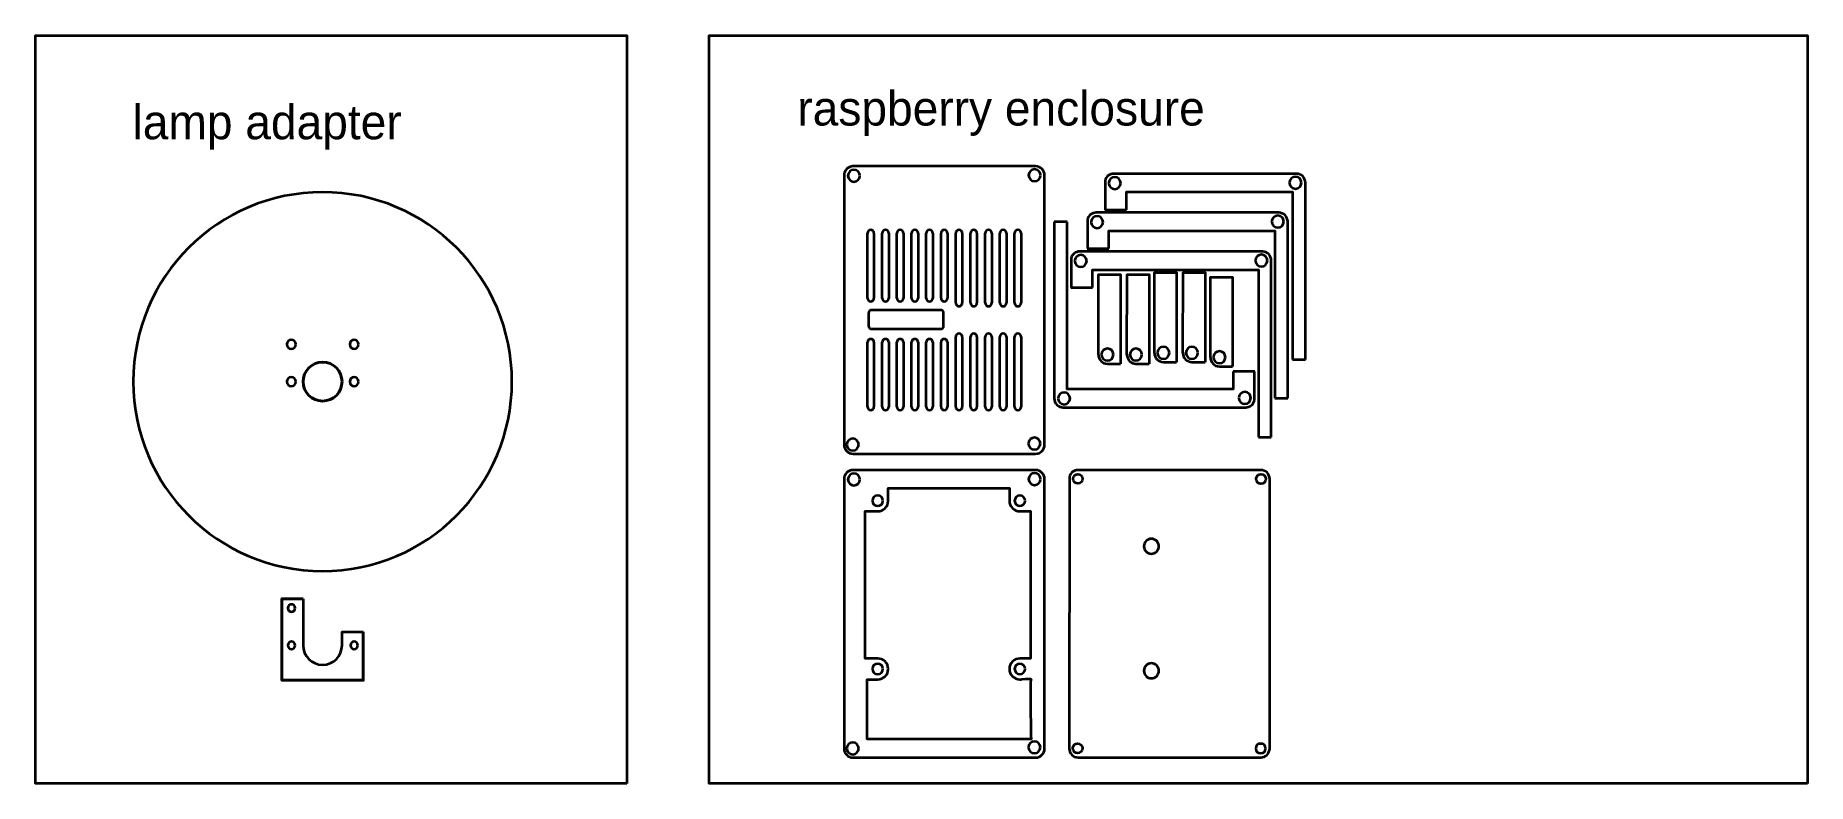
# Model space of a CAD drawing. Header units: inches. Extents: x -163 to 429, y 207 to 456.
import ezdxf

# ---------------------------------------------------------------- set-up
doc = ezdxf.new("R2010")
doc.units = ezdxf.units.IN
doc.header["$MEASUREMENT"] = 0
doc.layers.add('Livello 1', color=7, linetype='Continuous')

msp = doc.modelspace()

# ---------------------------------------------------------------- texts
at = {"layer": 'Livello 1', "color": 250, "char_height": 11.5147, "attachment_point": 7}
for s, insert in [('\\fMyriad Pro|b0|i0|c0|p34;\\W1;raspberry enclosure', (91.18, 422.91)), ('\\fMyriad Pro|b0|i0|c0|p34;\\W1;lamp adapter', (-130.88, 418.33))]:
    msp.add_mtext(s, dxfattribs=dict(at, insert=insert))

# ---------------------------------------------------------------- blocks, each defined once
blk = doc.blocks.new('block 2')
at = {"layer": 'Livello 1', "color": 250, "lineweight": 35}
for points in [[(-76.36, 353.33), (-76.36, 352.5), (-77.04, 351.83), (-77.86, 351.83), (-78.69, 351.83), (-79.36, 352.5), (-79.36, 353.33), (-79.36, 354.16), (-78.69, 354.83), (-77.86, 354.83), (-77.04, 354.83), (-76.36, 354.16), (-76.36, 353.33)], [(-55.37, 353.33), (-55.37, 352.5), (-56.05, 351.83), (-56.87, 351.83), (-57.7, 351.83), (-58.37, 352.5), (-58.37, 353.33), (-58.37, 354.16), (-57.7, 354.83), (-56.87, 354.83), (-56.05, 354.83), (-55.37, 354.16), (-55.37, 353.33)], [(-76.36, 340.89), (-76.36, 340.06), (-77.04, 339.39), (-77.86, 339.39), (-78.69, 339.39), (-79.36, 340.06), (-79.36, 340.89), (-79.36, 341.72), (-78.69, 342.39), (-77.86, 342.39), (-77.04, 342.39), (-76.36, 341.72), (-76.36, 340.89)], [(-55.37, 340.89), (-55.37, 340.06), (-56.05, 339.39), (-56.87, 339.39), (-57.7, 339.39), (-58.37, 340.06), (-58.37, 340.89), (-58.37, 341.72), (-57.7, 342.39), (-56.87, 342.39), (-56.05, 342.39), (-55.37, 341.72), (-55.37, 340.89)]]:
    blk.add_open_spline(points, degree=3, knots=[0, 0, 0, 0, 1, 1, 1, 2, 2, 2, 3, 3, 3, 4, 4, 4, 4], dxfattribs=at)
blk = doc.blocks.new('block 3')
at = {"layer": 'Livello 1', "color": 250, "lineweight": 40}
blk.add_lwpolyline([(-53.82, 257.36), (-53.82, 241.2), (-81.01, 241.2), (-81.01, 268.39), (-73.92, 268.39)], dxfattribs=at)
at = {"layer": 'Livello 1', "color": 250, "lineweight": 35}
for points, knots in [([(-76.56, 265.27), (-76.56, 264.58), (-77.11, 264.02), (-77.81, 264.02), (-78.5, 264.02), (-79.06, 264.58), (-79.06, 265.27), (-79.06, 265.96), (-78.5, 266.52), (-77.81, 266.52), (-77.11, 266.52), (-76.56, 265.96), (-76.56, 265.27)], [0, 0, 0, 0, 1, 1, 1, 2, 2, 2, 3, 3, 3, 4, 4, 4, 4]), ([(-73.92, 268.39), (-73.92, 268.39), (-73.92, 252.83), (-73.92, 252.83), (-73.92, 249.24), (-71.01, 246.33), (-67.42, 246.33), (-63.83, 246.33), (-60.92, 249.24), (-60.92, 252.83), (-60.92, 252.83), (-60.92, 257.36), (-60.92, 257.36), (-60.92, 257.36), (-53.82, 257.36), (-53.82, 257.36)], [0, 0, 0, 0, 1, 1, 1, 2, 2, 2, 3, 3, 3, 4, 4, 4, 5, 5, 5, 5]), ([(-76.56, 252.83), (-76.56, 252.14), (-77.11, 251.58), (-77.81, 251.58), (-78.5, 251.58), (-79.06, 252.14), (-79.06, 252.83), (-79.06, 253.52), (-78.5, 254.08), (-77.81, 254.08), (-77.11, 254.08), (-76.56, 253.52), (-76.56, 252.83)], [0, 0, 0, 0, 1, 1, 1, 2, 2, 2, 3, 3, 3, 4, 4, 4, 4]), ([(-55.62, 252.83), (-55.62, 252.14), (-56.18, 251.58), (-56.87, 251.58), (-57.56, 251.58), (-58.12, 252.14), (-58.12, 252.83), (-58.12, 253.52), (-57.56, 254.08), (-56.87, 254.08), (-56.18, 254.08), (-55.62, 253.52), (-55.62, 252.83)], [0, 0, 0, 0, 1, 1, 1, 2, 2, 2, 3, 3, 3, 4, 4, 4, 4])]:
    blk.add_open_spline(points, degree=3, knots=knots, dxfattribs=at)
blk = doc.blocks.new('block 7')
at = {"layer": 'Livello 1', "color": 250, "lineweight": 35}
blk.add_lwpolyline([(191.76, 349.85), (191.79, 376.69), (199.16, 376.69), (199.16, 346.85)], dxfattribs=at)
blk = doc.blocks.new('block 6')
at = {"layer": 'Livello 1'}
blk.add_blockref('block 7', (0, 0), dxfattribs=at)
blk = doc.blocks.new('block 9')
at = {"layer": 'Livello 1', "color": 250, "lineweight": 35}
blk.add_open_spline([(191.76, 349.85), (191.76, 348.2), (193.1, 346.85), (194.76, 346.85), (194.76, 346.85), (194.76, 346.85), (194.76, 346.85), (194.76, 346.85), (194.76, 346.85), (194.76, 346.85)], degree=3, knots=[0, 0, 0, 0, 1, 1, 1, 2, 2, 2, 3, 3, 3, 3], dxfattribs=at)
blk = doc.blocks.new('block 8')
at = {"layer": 'Livello 1'}
blk.add_blockref('block 9', (0, 0), dxfattribs=at)
blk = doc.blocks.new('block 11')
at = {"layer": 'Livello 1', "color": 250, "lineweight": 35}
blk.add_lwpolyline([(194.76, 346.85), (199.16, 346.85)], dxfattribs=at)
blk = doc.blocks.new('block 10')
at = {"layer": 'Livello 1'}
blk.add_blockref('block 11', (0, 0), dxfattribs=at)
blk = doc.blocks.new('block 5')
at = {"layer": 'Livello 1'}
for name in ['block 6', 'block 8', 'block 10']:
    blk.add_blockref(name, (0, 0), dxfattribs=at)
blk = doc.blocks.new('block 4')
at = {"layer": 'Livello 1'}
blk.add_blockref('block 5', (0, 0), dxfattribs=at)
blk = doc.blocks.new('block 15')
at = {"layer": 'Livello 1', "color": 250, "lineweight": 35}
blk.add_lwpolyline([(106.86, 309.08), (106.77, 218.37)], dxfattribs=at)
blk = doc.blocks.new('block 14')
at = {"layer": 'Livello 1'}
blk.add_blockref('block 15', (0, 0), dxfattribs=at)
blk = doc.blocks.new('block 17')
at = {"layer": 'Livello 1', "color": 250, "lineweight": 35}
blk.add_open_spline([(106.77, 218.37), (106.77, 216.71), (108.11, 215.37), (109.77, 215.37), (109.77, 215.37), (109.77, 215.37), (109.77, 215.37), (109.77, 215.37), (109.77, 215.37), (109.77, 215.37)], degree=3, knots=[0, 0, 0, 0, 1, 1, 1, 2, 2, 2, 3, 3, 3, 3], dxfattribs=at)
blk = doc.blocks.new('block 16')
at = {"layer": 'Livello 1'}
blk.add_blockref('block 17', (0, 0), dxfattribs=at)
blk = doc.blocks.new('block 19')
at = {"layer": 'Livello 1', "color": 250, "lineweight": 35}
blk.add_lwpolyline([(109.77, 215.37), (170.75, 215.37)], dxfattribs=at)
blk = doc.blocks.new('block 18')
at = {"layer": 'Livello 1'}
blk.add_blockref('block 19', (0, 0), dxfattribs=at)
blk = doc.blocks.new('block 21')
at = {"layer": 'Livello 1', "color": 250, "lineweight": 35}
blk.add_open_spline([(170.75, 215.37), (172.41, 215.37), (173.75, 216.71), (173.75, 218.37), (173.75, 218.37), (173.75, 218.37), (173.75, 218.37), (173.75, 218.37), (173.75, 218.37), (173.75, 218.37)], degree=3, knots=[0, 0, 0, 0, 1, 1, 1, 2, 2, 2, 3, 3, 3, 3], dxfattribs=at)
blk = doc.blocks.new('block 20')
at = {"layer": 'Livello 1'}
blk.add_blockref('block 21', (0, 0), dxfattribs=at)
blk = doc.blocks.new('block 23')
at = {"layer": 'Livello 1', "color": 250, "lineweight": 35}
blk.add_lwpolyline([(173.75, 218.37), (173.75, 308.35)], dxfattribs=at)
blk = doc.blocks.new('block 22')
at = {"layer": 'Livello 1'}
blk.add_blockref('block 23', (0, 0), dxfattribs=at)
blk = doc.blocks.new('block 25')
at = {"layer": 'Livello 1', "color": 250, "lineweight": 35}
blk.add_open_spline([(173.75, 308.35), (173.75, 310), (172.41, 311.34), (170.75, 311.34), (170.75, 311.34), (170.75, 311.34), (170.75, 311.34), (170.75, 311.34), (170.75, 311.34), (170.75, 311.34)], degree=3, knots=[0, 0, 0, 0, 1, 1, 1, 2, 2, 2, 3, 3, 3, 3], dxfattribs=at)
blk = doc.blocks.new('block 24')
at = {"layer": 'Livello 1'}
blk.add_blockref('block 25', (0, 0), dxfattribs=at)
blk = doc.blocks.new('block 27')
at = {"layer": 'Livello 1', "color": 250, "lineweight": 35}
blk.add_lwpolyline([(170.75, 311.34), (109.77, 311.34)], dxfattribs=at)
blk = doc.blocks.new('block 26')
at = {"layer": 'Livello 1'}
blk.add_blockref('block 27', (0, 0), dxfattribs=at)
blk = doc.blocks.new('block 29')
at = {"layer": 'Livello 1', "color": 250, "lineweight": 35}
blk.add_open_spline([(109.77, 311.34), (108.44, 311.38), (107.15, 310.37), (106.86, 309.08)], degree=3, dxfattribs=at)
blk = doc.blocks.new('block 28')
at = {"layer": 'Livello 1'}
blk.add_blockref('block 29', (0, 0), dxfattribs=at)
blk = doc.blocks.new('block 13')
at = {"layer": 'Livello 1'}
for name in ['block 14', 'block 28', 'block 26', 'block 24', 'block 22', 'block 16', 'block 18', 'block 20']:
    blk.add_blockref(name, (0, 0), dxfattribs=at)
blk = doc.blocks.new('block 30')
at = {"layer": 'Livello 1', "color": 250, "lineweight": 35}
blk.add_open_spline([(166.21, 241.53), (165.98, 241.48), (165.75, 241.45), (165.5, 241.45), (163.57, 241.45), (162, 243.02), (162, 244.95), (162, 246.89), (163.57, 248.45), (165.5, 248.45), (165.5, 248.45), (169, 248.45), (169, 248.45), (169, 248.45), (169, 297.61), (169, 297.61), (169, 297.61), (165.5, 297.61), (165.5, 297.61), (163.57, 297.61), (162, 299.18), (162, 301.11), (162, 301.11), (162, 305.3), (162, 305.3), (162, 305.3), (121.51, 305.3), (121.51, 305.3), (121.51, 305.3), (121.51, 301.11), (121.51, 301.11), (121.51, 299.18), (119.94, 297.61), (118.01, 297.61), (118.01, 297.61), (113.79, 297.61), (113.79, 297.61), (113.79, 297.61), (113.79, 296.14), (113.79, 296.14), (113.79, 296.14), (113.79, 248.45), (113.79, 248.45), (113.79, 248.45), (118.01, 248.45), (118.01, 248.45), (119.94, 248.45), (121.51, 246.89), (121.51, 244.95), (121.51, 243.02), (119.94, 241.45), (118.01, 241.45), (118.01, 241.45), (114.51, 241.45), (114.51, 241.45), (114.51, 241.45), (114.51, 221.47), (114.51, 221.47), (114.51, 221.47), (169.24, 221.47), (169.24, 221.47), (169.24, 221.47), (168.77, 240.98), (169.24, 241.45), (169.59, 241.8), (167.39, 241.64), (166.21, 241.53)], degree=3, knots=[0, 0, 0, 0, 1, 1, 1, 2, 2, 2, 3, 3, 3, 4, 4, 4, 5, 5, 5, 6, 6, 6, 7, 7, 7, 8, 8, 8, 9, 9, 9, 10, 10, 10, 11, 11, 11, 12, 12, 12, 13, 13, 13, 14, 14, 14, 15, 15, 15, 16, 16, 16, 17, 17, 17, 18, 18, 18, 19, 19, 19, 20, 20, 20, 21, 21, 21, 22, 22, 22, 22], dxfattribs=at)
blk = doc.blocks.new('block 12')
at = {"layer": 'Livello 1', "color": 250, "lineweight": 35}
for points in [[(119.76, 301.11), (119.76, 300.15), (118.98, 299.36), (118.01, 299.36), (117.05, 299.36), (116.26, 300.15), (116.26, 301.11), (116.26, 302.08), (117.05, 302.86), (118.01, 302.86), (118.98, 302.86), (119.76, 302.08), (119.76, 301.11)], [(167.25, 301.11), (167.25, 300.15), (166.47, 299.36), (165.5, 299.36), (164.54, 299.36), (163.75, 300.15), (163.75, 301.11), (163.75, 302.08), (164.54, 302.86), (165.5, 302.86), (166.47, 302.86), (167.25, 302.08), (167.25, 301.11)], [(119.76, 244.95), (119.76, 243.99), (118.98, 243.2), (118.01, 243.2), (117.05, 243.2), (116.26, 243.99), (116.26, 244.95), (116.26, 245.92), (117.05, 246.7), (118.01, 246.7), (118.98, 246.7), (119.76, 245.92), (119.76, 244.95)], [(167.25, 244.95), (167.25, 243.99), (166.47, 243.2), (165.5, 243.2), (164.54, 243.2), (163.75, 243.99), (163.75, 244.95), (163.75, 245.92), (164.54, 246.7), (165.5, 246.7), (166.47, 246.7), (167.25, 245.92), (167.25, 244.95)]]:
    blk.add_open_spline(points, degree=3, knots=[0, 0, 0, 0, 1, 1, 1, 2, 2, 2, 3, 3, 3, 4, 4, 4, 4], dxfattribs=at)
at = {"layer": 'Livello 1'}
for name in ['block 13', 'block 30']:
    blk.add_blockref(name, (0, 0), dxfattribs=at)
blk = doc.blocks.new('block 31')
at = {"layer": 'Livello 1', "color": 250, "lineweight": 35}
blk.add_open_spline([(209.44, 246.83), (210.82, 246.83), (211.94, 245.72), (211.94, 244.33), (211.94, 244.33), (211.94, 244.33), (211.94, 244.33), (211.94, 242.95), (210.82, 241.83), (209.44, 241.83), (209.44, 241.83), (209.44, 241.83), (209.44, 241.83), (208.06, 241.83), (206.94, 242.95), (206.94, 244.33), (206.94, 244.33), (206.94, 244.33), (206.94, 244.33), (206.94, 245.72), (208.06, 246.83), (209.44, 246.83)], degree=3, knots=[0, 0, 0, 0, 1, 1, 1, 2, 2, 2, 3, 3, 3, 4, 4, 4, 5, 5, 5, 6, 6, 6, 7, 7, 7, 7], dxfattribs=at)
blk = doc.blocks.new('block 32')
at = {"layer": 'Livello 1', "color": 250, "lineweight": 35}
blk.add_open_spline([(209.44, 288.41), (210.82, 288.41), (211.94, 287.29), (211.94, 285.91), (211.94, 285.91), (211.94, 285.91), (211.94, 285.91), (211.94, 284.53), (210.82, 283.41), (209.44, 283.41), (209.44, 283.41), (209.44, 283.41), (209.44, 283.41), (208.06, 283.41), (206.94, 284.53), (206.94, 285.91), (206.94, 285.91), (206.94, 285.91), (206.94, 285.91), (206.94, 287.29), (208.06, 288.41), (209.44, 288.41)], degree=3, knots=[0, 0, 0, 0, 1, 1, 1, 2, 2, 2, 3, 3, 3, 4, 4, 4, 5, 5, 5, 6, 6, 6, 7, 7, 7, 7], dxfattribs=at)
blk = doc.blocks.new('block 34')
at = {"layer": 'Livello 1', "color": 250, "lineweight": 35}
blk.add_lwpolyline([(182.06, 309.11), (181.97, 218.4)], dxfattribs=at)
blk = doc.blocks.new('block 33')
at = {"layer": 'Livello 1'}
blk.add_blockref('block 34', (0, 0), dxfattribs=at)
blk = doc.blocks.new('block 36')
at = {"layer": 'Livello 1', "color": 250, "lineweight": 35}
blk.add_open_spline([(181.97, 218.4), (181.97, 216.74), (183.31, 215.4), (184.97, 215.4), (184.97, 215.4), (184.97, 215.4), (184.97, 215.4), (184.97, 215.4), (184.97, 215.4), (184.97, 215.4)], degree=3, knots=[0, 0, 0, 0, 1, 1, 1, 2, 2, 2, 3, 3, 3, 3], dxfattribs=at)
blk = doc.blocks.new('block 35')
at = {"layer": 'Livello 1'}
blk.add_blockref('block 36', (0, 0), dxfattribs=at)
blk = doc.blocks.new('block 38')
at = {"layer": 'Livello 1', "color": 250, "lineweight": 35}
blk.add_lwpolyline([(184.97, 215.4), (245.95, 215.4)], dxfattribs=at)
blk = doc.blocks.new('block 37')
at = {"layer": 'Livello 1'}
blk.add_blockref('block 38', (0, 0), dxfattribs=at)
blk = doc.blocks.new('block 40')
at = {"layer": 'Livello 1', "color": 250, "lineweight": 35}
blk.add_open_spline([(245.95, 215.4), (247.61, 215.4), (248.95, 216.74), (248.95, 218.4), (248.95, 218.4), (248.95, 218.4), (248.95, 218.4), (248.95, 218.4), (248.95, 218.4), (248.95, 218.4)], degree=3, knots=[0, 0, 0, 0, 1, 1, 1, 2, 2, 2, 3, 3, 3, 3], dxfattribs=at)
blk = doc.blocks.new('block 39')
at = {"layer": 'Livello 1'}
blk.add_blockref('block 40', (0, 0), dxfattribs=at)
blk = doc.blocks.new('block 42')
at = {"layer": 'Livello 1', "color": 250, "lineweight": 35}
blk.add_lwpolyline([(248.95, 218.4), (248.95, 308.37)], dxfattribs=at)
blk = doc.blocks.new('block 41')
at = {"layer": 'Livello 1'}
blk.add_blockref('block 42', (0, 0), dxfattribs=at)
blk = doc.blocks.new('block 44')
at = {"layer": 'Livello 1', "color": 250, "lineweight": 35}
blk.add_open_spline([(248.95, 308.37), (248.95, 310.03), (247.6, 311.37), (245.95, 311.37), (245.95, 311.37), (245.95, 311.37), (245.95, 311.37), (245.95, 311.37), (245.95, 311.37), (245.95, 311.37)], degree=3, knots=[0, 0, 0, 0, 1, 1, 1, 2, 2, 2, 3, 3, 3, 3], dxfattribs=at)
blk = doc.blocks.new('block 43')
at = {"layer": 'Livello 1'}
blk.add_blockref('block 44', (0, 0), dxfattribs=at)
blk = doc.blocks.new('block 46')
at = {"layer": 'Livello 1', "color": 250, "lineweight": 35}
blk.add_lwpolyline([(245.95, 311.37), (184.96, 311.37)], dxfattribs=at)
blk = doc.blocks.new('block 45')
at = {"layer": 'Livello 1'}
blk.add_blockref('block 46', (0, 0), dxfattribs=at)
blk = doc.blocks.new('block 48')
at = {"layer": 'Livello 1', "color": 250, "lineweight": 35}
blk.add_open_spline([(184.96, 311.37), (183.64, 311.41), (182.35, 310.4), (182.06, 309.11)], degree=3, dxfattribs=at)
blk = doc.blocks.new('block 47')
at = {"layer": 'Livello 1'}
blk.add_blockref('block 48', (0, 0), dxfattribs=at)
blk = doc.blocks.new('block 50')
at = {"layer": 'Livello 1', "color": 250, "lineweight": 35}
blk.add_open_spline([(184.79, 220.06), (183.91, 220.06), (183.19, 219.34), (183.19, 218.46), (183.19, 218.46), (183.19, 218.46), (183.19, 218.46), (183.19, 217.57), (183.91, 216.86), (184.79, 216.86), (184.79, 216.86), (184.79, 216.86), (184.79, 216.86), (185.67, 216.86), (186.39, 217.57), (186.39, 218.46), (186.39, 218.46), (186.39, 218.46), (186.39, 218.46), (186.39, 219.34), (185.67, 220.06), (184.79, 220.06), (184.79, 220.06), (184.79, 220.06), (184.79, 220.06), (184.79, 220.06), (184.79, 220.06), (184.79, 220.06), (184.79, 220.06), (184.79, 220.06), (184.79, 220.06), (184.79, 220.06), (184.79, 220.06), (184.79, 220.06)], degree=3, knots=[0, 0, 0, 0, 1, 1, 1, 2, 2, 2, 3, 3, 3, 4, 4, 4, 5, 5, 5, 6, 6, 6, 7, 7, 7, 8, 8, 8, 9, 9, 9, 10, 10, 10, 11, 11, 11, 11], dxfattribs=at)
blk = doc.blocks.new('block 49')
at = {"layer": 'Livello 1'}
blk.add_blockref('block 50', (0, 0), dxfattribs=at)
blk = doc.blocks.new('block 52')
at = {"layer": 'Livello 1', "color": 250, "lineweight": 35}
blk.add_open_spline([(184.88, 310.03), (184, 310.03), (183.28, 309.31), (183.28, 308.43), (183.28, 308.43), (183.28, 308.43), (183.28, 308.43), (183.28, 307.54), (184, 306.83), (184.88, 306.83), (184.88, 306.83), (184.88, 306.83), (184.88, 306.83), (185.76, 306.83), (186.48, 307.54), (186.48, 308.43), (186.48, 308.43), (186.48, 308.43), (186.48, 308.43), (186.48, 309.31), (185.76, 310.03), (184.88, 310.03), (184.88, 310.03), (184.88, 310.03), (184.88, 310.03), (184.88, 310.03), (184.88, 310.03), (184.88, 310.03), (184.88, 310.03), (184.88, 310.03), (184.88, 310.03), (184.88, 310.03), (184.88, 310.03), (184.88, 310.03)], degree=3, knots=[0, 0, 0, 0, 1, 1, 1, 2, 2, 2, 3, 3, 3, 4, 4, 4, 5, 5, 5, 6, 6, 6, 7, 7, 7, 8, 8, 8, 9, 9, 9, 10, 10, 10, 11, 11, 11, 11], dxfattribs=at)
blk = doc.blocks.new('block 51')
at = {"layer": 'Livello 1'}
blk.add_blockref('block 52', (0, 0), dxfattribs=at)
blk = doc.blocks.new('block 54')
at = {"layer": 'Livello 1', "color": 250, "lineweight": 35}
blk.add_open_spline([(246.04, 309.97), (245.16, 309.97), (244.44, 309.25), (244.44, 308.37), (244.44, 308.37), (244.44, 308.37), (244.44, 308.37), (244.44, 307.48), (245.16, 306.77), (246.04, 306.77), (246.04, 306.77), (246.04, 306.77), (246.04, 306.77), (246.92, 306.77), (247.64, 307.48), (247.64, 308.37), (247.64, 308.37), (247.64, 308.37), (247.64, 308.37), (247.64, 309.25), (246.92, 309.97), (246.04, 309.97), (246.04, 309.97), (246.04, 309.97), (246.04, 309.97), (246.04, 309.97), (246.04, 309.97), (246.04, 309.97), (246.04, 309.97), (246.04, 309.97), (246.04, 309.97), (246.04, 309.97), (246.04, 309.97), (246.04, 309.97)], degree=3, knots=[0, 0, 0, 0, 1, 1, 1, 2, 2, 2, 3, 3, 3, 4, 4, 4, 5, 5, 5, 6, 6, 6, 7, 7, 7, 8, 8, 8, 9, 9, 9, 10, 10, 10, 11, 11, 11, 11], dxfattribs=at)
blk = doc.blocks.new('block 53')
at = {"layer": 'Livello 1'}
blk.add_blockref('block 54', (0, 0), dxfattribs=at)
blk = doc.blocks.new('block 56')
at = {"layer": 'Livello 1', "color": 250, "lineweight": 35}
blk.add_open_spline([(245.95, 220), (247.02, 220), (247.55, 219.46), (247.55, 218.4), (247.55, 218.4), (247.55, 218.4), (247.55, 218.4), (247.55, 218.4), (247.55, 218.4), (247.55, 218.4), (247.55, 218.4), (247.55, 218.4), (247.55, 218.4), (247.55, 217.33), (247.02, 216.8), (245.95, 216.8), (245.95, 216.8), (245.95, 216.8), (245.95, 216.8), (245.95, 216.8), (245.95, 216.8), (245.95, 216.8), (245.95, 216.8), (245.95, 216.8), (245.95, 216.8), (244.88, 216.8), (244.35, 217.33), (244.35, 218.4), (244.35, 218.4), (244.35, 218.4), (244.35, 218.4), (244.35, 218.4), (244.35, 218.4), (244.35, 218.4), (244.35, 218.4), (244.35, 218.4), (244.35, 218.4), (244.35, 219.46), (244.88, 220), (245.95, 220)], degree=3, knots=[0, 0, 0, 0, 1, 1, 1, 2, 2, 2, 3, 3, 3, 4, 4, 4, 5, 5, 5, 6, 6, 6, 7, 7, 7, 8, 8, 8, 9, 9, 9, 10, 10, 10, 11, 11, 11, 12, 12, 12, 13, 13, 13, 13], dxfattribs=at)
blk = doc.blocks.new('block 55')
at = {"layer": 'Livello 1'}
blk.add_blockref('block 56', (0, 0), dxfattribs=at)
blk = doc.blocks.new('block 60')
at = {"layer": 'Livello 1', "color": 250, "lineweight": 35}
blk.add_lwpolyline([(106.86, 410.5), (106.77, 319.79)], dxfattribs=at)
blk = doc.blocks.new('block 59')
at = {"layer": 'Livello 1'}
blk.add_blockref('block 60', (0, 0), dxfattribs=at)
blk = doc.blocks.new('block 62')
at = {"layer": 'Livello 1', "color": 250, "lineweight": 35}
blk.add_open_spline([(106.77, 319.79), (106.77, 318.13), (108.11, 316.79), (109.77, 316.79), (109.77, 316.79), (109.77, 316.79), (109.77, 316.79), (109.77, 316.79), (109.77, 316.79), (109.77, 316.79)], degree=3, knots=[0, 0, 0, 0, 1, 1, 1, 2, 2, 2, 3, 3, 3, 3], dxfattribs=at)
blk = doc.blocks.new('block 61')
at = {"layer": 'Livello 1'}
blk.add_blockref('block 62', (0, 0), dxfattribs=at)
blk = doc.blocks.new('block 64')
at = {"layer": 'Livello 1', "color": 250, "lineweight": 35}
blk.add_lwpolyline([(109.77, 316.79), (170.75, 316.79)], dxfattribs=at)
blk = doc.blocks.new('block 63')
at = {"layer": 'Livello 1'}
blk.add_blockref('block 64', (0, 0), dxfattribs=at)
blk = doc.blocks.new('block 66')
at = {"layer": 'Livello 1', "color": 250, "lineweight": 35}
blk.add_open_spline([(170.75, 316.79), (172.41, 316.79), (173.75, 318.14), (173.75, 319.79), (173.75, 319.79), (173.75, 319.79), (173.75, 319.79), (173.75, 319.79), (173.75, 319.79), (173.75, 319.79)], degree=3, knots=[0, 0, 0, 0, 1, 1, 1, 2, 2, 2, 3, 3, 3, 3], dxfattribs=at)
blk = doc.blocks.new('block 65')
at = {"layer": 'Livello 1'}
blk.add_blockref('block 66', (0, 0), dxfattribs=at)
blk = doc.blocks.new('block 68')
at = {"layer": 'Livello 1', "color": 250, "lineweight": 35}
blk.add_lwpolyline([(173.75, 319.79), (173.75, 409.77)], dxfattribs=at)
blk = doc.blocks.new('block 67')
at = {"layer": 'Livello 1'}
blk.add_blockref('block 68', (0, 0), dxfattribs=at)
blk = doc.blocks.new('block 70')
at = {"layer": 'Livello 1', "color": 250, "lineweight": 35}
blk.add_open_spline([(173.75, 409.77), (173.75, 411.43), (172.4, 412.77), (170.75, 412.77), (170.75, 412.77), (170.75, 412.77), (170.75, 412.77), (170.75, 412.77), (170.75, 412.77), (170.75, 412.77)], degree=3, knots=[0, 0, 0, 0, 1, 1, 1, 2, 2, 2, 3, 3, 3, 3], dxfattribs=at)
blk = doc.blocks.new('block 69')
at = {"layer": 'Livello 1'}
blk.add_blockref('block 70', (0, 0), dxfattribs=at)
blk = doc.blocks.new('block 72')
at = {"layer": 'Livello 1', "color": 250, "lineweight": 35}
blk.add_lwpolyline([(170.75, 412.77), (109.76, 412.77)], dxfattribs=at)
blk = doc.blocks.new('block 71')
at = {"layer": 'Livello 1'}
blk.add_blockref('block 72', (0, 0), dxfattribs=at)
blk = doc.blocks.new('block 74')
at = {"layer": 'Livello 1', "color": 250, "lineweight": 35}
blk.add_open_spline([(109.76, 412.77), (108.44, 412.8), (107.15, 411.8), (106.86, 410.5)], degree=3, dxfattribs=at)
blk = doc.blocks.new('block 73')
at = {"layer": 'Livello 1'}
blk.add_blockref('block 74', (0, 0), dxfattribs=at)
blk = doc.blocks.new('block 76')
at = {"layer": 'Livello 1', "color": 250, "lineweight": 35}
blk.add_open_spline([(114.59, 332.47), (114.59, 331.87), (115.08, 331.39), (115.68, 331.39), (115.68, 331.39), (115.68, 331.39), (115.68, 331.39), (116.28, 331.39), (116.77, 331.87), (116.77, 332.47), (116.77, 332.47), (116.77, 332.47), (116.77, 332.47), (116.77, 332.47), (116.77, 332.47), (116.77, 332.47)], degree=3, knots=[0, 0, 0, 0, 1, 1, 1, 2, 2, 2, 3, 3, 3, 4, 4, 4, 5, 5, 5, 5], dxfattribs=at)
blk = doc.blocks.new('block 75')
at = {"layer": 'Livello 1'}
blk.add_blockref('block 76', (0, 0), dxfattribs=at)
blk = doc.blocks.new('block 78')
at = {"layer": 'Livello 1', "color": 250, "lineweight": 35}
blk.add_lwpolyline([(114.59, 332.47), (114.59, 354.01)], dxfattribs=at)
blk = doc.blocks.new('block 77')
at = {"layer": 'Livello 1'}
blk.add_blockref('block 78', (0, 0), dxfattribs=at)
blk = doc.blocks.new('block 80')
at = {"layer": 'Livello 1', "color": 250, "lineweight": 35}
blk.add_open_spline([(116.77, 354.01), (116.77, 354.62), (116.28, 355.1), (115.68, 355.1), (115.68, 355.1), (115.68, 355.1), (115.68, 355.1), (115.08, 355.1), (114.59, 354.62), (114.59, 354.01), (114.59, 354.01), (114.59, 354.01), (114.59, 354.01), (114.59, 354.01), (114.59, 354.01), (114.59, 354.01)], degree=3, knots=[0, 0, 0, 0, 1, 1, 1, 2, 2, 2, 3, 3, 3, 4, 4, 4, 5, 5, 5, 5], dxfattribs=at)
blk = doc.blocks.new('block 79')
at = {"layer": 'Livello 1'}
blk.add_blockref('block 80', (0, 0), dxfattribs=at)
blk = doc.blocks.new('block 82')
at = {"layer": 'Livello 1', "color": 250, "lineweight": 35}
blk.add_lwpolyline([(116.77, 354.01), (116.77, 332.47)], dxfattribs=at)
blk = doc.blocks.new('block 81')
at = {"layer": 'Livello 1'}
blk.add_blockref('block 82', (0, 0), dxfattribs=at)
blk = doc.blocks.new('block 84')
at = {"layer": 'Livello 1', "color": 250, "lineweight": 35}
blk.add_open_spline([(114.59, 368.76), (114.59, 368.16), (115.08, 367.67), (115.68, 367.67), (115.68, 367.67), (115.68, 367.67), (115.68, 367.67), (116.28, 367.67), (116.77, 368.16), (116.77, 368.76), (116.77, 368.76), (116.77, 368.76), (116.77, 368.76), (116.77, 368.76), (116.77, 368.76), (116.77, 368.76)], degree=3, knots=[0, 0, 0, 0, 1, 1, 1, 2, 2, 2, 3, 3, 3, 4, 4, 4, 5, 5, 5, 5], dxfattribs=at)
blk = doc.blocks.new('block 83')
at = {"layer": 'Livello 1'}
blk.add_blockref('block 84', (0, 0), dxfattribs=at)
blk = doc.blocks.new('block 86')
at = {"layer": 'Livello 1', "color": 250, "lineweight": 35}
blk.add_lwpolyline([(114.59, 368.76), (114.59, 390.48)], dxfattribs=at)
blk = doc.blocks.new('block 85')
at = {"layer": 'Livello 1'}
blk.add_blockref('block 86', (0, 0), dxfattribs=at)
blk = doc.blocks.new('block 88')
at = {"layer": 'Livello 1', "color": 250, "lineweight": 35}
blk.add_open_spline([(116.77, 390.48), (116.77, 391.08), (116.28, 391.57), (115.68, 391.57), (115.68, 391.57), (115.68, 391.57), (115.68, 391.57), (115.08, 391.57), (114.59, 391.08), (114.59, 390.48), (114.59, 390.48), (114.59, 390.48), (114.59, 390.48), (114.59, 390.48), (114.59, 390.48), (114.59, 390.48)], degree=3, knots=[0, 0, 0, 0, 1, 1, 1, 2, 2, 2, 3, 3, 3, 4, 4, 4, 5, 5, 5, 5], dxfattribs=at)
blk = doc.blocks.new('block 87')
at = {"layer": 'Livello 1'}
blk.add_blockref('block 88', (0, 0), dxfattribs=at)
blk = doc.blocks.new('block 90')
at = {"layer": 'Livello 1', "color": 250, "lineweight": 35}
blk.add_lwpolyline([(116.77, 390.48), (116.77, 368.76)], dxfattribs=at)
blk = doc.blocks.new('block 89')
at = {"layer": 'Livello 1'}
blk.add_blockref('block 90', (0, 0), dxfattribs=at)
blk = doc.blocks.new('block 92')
at = {"layer": 'Livello 1', "color": 250, "lineweight": 35}
blk.add_open_spline([(119.51, 332.47), (119.51, 331.87), (119.99, 331.39), (120.59, 331.39), (120.59, 331.39), (120.59, 331.39), (120.59, 331.39), (121.19, 331.39), (121.68, 331.87), (121.68, 332.47), (121.68, 332.47), (121.68, 332.47), (121.68, 332.47), (121.68, 332.47), (121.68, 332.47), (121.68, 332.47)], degree=3, knots=[0, 0, 0, 0, 1, 1, 1, 2, 2, 2, 3, 3, 3, 4, 4, 4, 5, 5, 5, 5], dxfattribs=at)
blk = doc.blocks.new('block 91')
at = {"layer": 'Livello 1'}
blk.add_blockref('block 92', (0, 0), dxfattribs=at)
blk = doc.blocks.new('block 94')
at = {"layer": 'Livello 1', "color": 250, "lineweight": 35}
blk.add_lwpolyline([(119.51, 332.47), (119.51, 354.01)], dxfattribs=at)
blk = doc.blocks.new('block 93')
at = {"layer": 'Livello 1'}
blk.add_blockref('block 94', (0, 0), dxfattribs=at)
blk = doc.blocks.new('block 96')
at = {"layer": 'Livello 1', "color": 250, "lineweight": 35}
blk.add_open_spline([(121.68, 354.01), (121.68, 354.62), (121.19, 355.1), (120.59, 355.1), (120.59, 355.1), (120.59, 355.1), (120.59, 355.1), (119.99, 355.1), (119.51, 354.62), (119.51, 354.01), (119.51, 354.01), (119.51, 354.01), (119.51, 354.01), (119.51, 354.01), (119.51, 354.01), (119.51, 354.01)], degree=3, knots=[0, 0, 0, 0, 1, 1, 1, 2, 2, 2, 3, 3, 3, 4, 4, 4, 5, 5, 5, 5], dxfattribs=at)
blk = doc.blocks.new('block 95')
at = {"layer": 'Livello 1'}
blk.add_blockref('block 96', (0, 0), dxfattribs=at)
blk = doc.blocks.new('block 98')
at = {"layer": 'Livello 1', "color": 250, "lineweight": 35}
blk.add_lwpolyline([(121.68, 354.01), (121.68, 332.47)], dxfattribs=at)
blk = doc.blocks.new('block 97')
at = {"layer": 'Livello 1'}
blk.add_blockref('block 98', (0, 0), dxfattribs=at)
blk = doc.blocks.new('block 100')
at = {"layer": 'Livello 1', "color": 250, "lineweight": 35}
blk.add_open_spline([(119.51, 368.76), (119.51, 368.16), (119.99, 367.67), (120.59, 367.67), (120.59, 367.67), (120.59, 367.67), (120.59, 367.67), (121.19, 367.67), (121.68, 368.16), (121.68, 368.76), (121.68, 368.76), (121.68, 368.76), (121.68, 368.76), (121.68, 368.76), (121.68, 368.76), (121.68, 368.76)], degree=3, knots=[0, 0, 0, 0, 1, 1, 1, 2, 2, 2, 3, 3, 3, 4, 4, 4, 5, 5, 5, 5], dxfattribs=at)
blk = doc.blocks.new('block 99')
at = {"layer": 'Livello 1'}
blk.add_blockref('block 100', (0, 0), dxfattribs=at)
blk = doc.blocks.new('block 102')
at = {"layer": 'Livello 1', "color": 250, "lineweight": 35}
blk.add_lwpolyline([(119.51, 368.76), (119.51, 390.48)], dxfattribs=at)
blk = doc.blocks.new('block 101')
at = {"layer": 'Livello 1'}
blk.add_blockref('block 102', (0, 0), dxfattribs=at)
blk = doc.blocks.new('block 104')
at = {"layer": 'Livello 1', "color": 250, "lineweight": 35}
blk.add_open_spline([(121.68, 390.48), (121.68, 391.08), (121.19, 391.57), (120.59, 391.57), (120.59, 391.57), (120.59, 391.57), (120.59, 391.57), (119.99, 391.57), (119.51, 391.08), (119.51, 390.48), (119.51, 390.48), (119.51, 390.48), (119.51, 390.48), (119.51, 390.48), (119.51, 390.48), (119.51, 390.48)], degree=3, knots=[0, 0, 0, 0, 1, 1, 1, 2, 2, 2, 3, 3, 3, 4, 4, 4, 5, 5, 5, 5], dxfattribs=at)
blk = doc.blocks.new('block 103')
at = {"layer": 'Livello 1'}
blk.add_blockref('block 104', (0, 0), dxfattribs=at)
blk = doc.blocks.new('block 106')
at = {"layer": 'Livello 1', "color": 250, "lineweight": 35}
blk.add_lwpolyline([(121.68, 390.48), (121.68, 368.76)], dxfattribs=at)
blk = doc.blocks.new('block 105')
at = {"layer": 'Livello 1'}
blk.add_blockref('block 106', (0, 0), dxfattribs=at)
blk = doc.blocks.new('block 108')
at = {"layer": 'Livello 1', "color": 250, "lineweight": 35}
blk.add_open_spline([(124.42, 332.47), (124.42, 331.87), (124.91, 331.39), (125.51, 331.39), (125.51, 331.39), (125.51, 331.39), (125.51, 331.39), (126.11, 331.39), (126.6, 331.87), (126.6, 332.47), (126.6, 332.47), (126.6, 332.47), (126.6, 332.47), (126.6, 332.47), (126.6, 332.47), (126.6, 332.47)], degree=3, knots=[0, 0, 0, 0, 1, 1, 1, 2, 2, 2, 3, 3, 3, 4, 4, 4, 5, 5, 5, 5], dxfattribs=at)
blk = doc.blocks.new('block 107')
at = {"layer": 'Livello 1'}
blk.add_blockref('block 108', (0, 0), dxfattribs=at)
blk = doc.blocks.new('block 110')
at = {"layer": 'Livello 1', "color": 250, "lineweight": 35}
blk.add_lwpolyline([(124.42, 332.47), (124.42, 354.01)], dxfattribs=at)
blk = doc.blocks.new('block 109')
at = {"layer": 'Livello 1'}
blk.add_blockref('block 110', (0, 0), dxfattribs=at)
blk = doc.blocks.new('block 112')
at = {"layer": 'Livello 1', "color": 250, "lineweight": 35}
blk.add_open_spline([(126.6, 354.01), (126.6, 354.62), (126.11, 355.1), (125.51, 355.1), (125.51, 355.1), (125.51, 355.1), (125.51, 355.1), (124.91, 355.1), (124.42, 354.62), (124.42, 354.01), (124.42, 354.01), (124.42, 354.01), (124.42, 354.01), (124.42, 354.01), (124.42, 354.01), (124.42, 354.01)], degree=3, knots=[0, 0, 0, 0, 1, 1, 1, 2, 2, 2, 3, 3, 3, 4, 4, 4, 5, 5, 5, 5], dxfattribs=at)
blk = doc.blocks.new('block 111')
at = {"layer": 'Livello 1'}
blk.add_blockref('block 112', (0, 0), dxfattribs=at)
blk = doc.blocks.new('block 114')
at = {"layer": 'Livello 1', "color": 250, "lineweight": 35}
blk.add_lwpolyline([(126.6, 354.01), (126.6, 332.47)], dxfattribs=at)
blk = doc.blocks.new('block 113')
at = {"layer": 'Livello 1'}
blk.add_blockref('block 114', (0, 0), dxfattribs=at)
blk = doc.blocks.new('block 116')
at = {"layer": 'Livello 1', "color": 250, "lineweight": 35}
blk.add_open_spline([(124.42, 368.76), (124.42, 368.16), (124.91, 367.67), (125.51, 367.67), (125.51, 367.67), (125.51, 367.67), (125.51, 367.67), (126.11, 367.67), (126.6, 368.16), (126.6, 368.76), (126.6, 368.76), (126.6, 368.76), (126.6, 368.76), (126.6, 368.76), (126.6, 368.76), (126.6, 368.76)], degree=3, knots=[0, 0, 0, 0, 1, 1, 1, 2, 2, 2, 3, 3, 3, 4, 4, 4, 5, 5, 5, 5], dxfattribs=at)
blk = doc.blocks.new('block 115')
at = {"layer": 'Livello 1'}
blk.add_blockref('block 116', (0, 0), dxfattribs=at)
blk = doc.blocks.new('block 118')
at = {"layer": 'Livello 1', "color": 250, "lineweight": 35}
blk.add_lwpolyline([(124.42, 368.76), (124.42, 390.48)], dxfattribs=at)
blk = doc.blocks.new('block 117')
at = {"layer": 'Livello 1'}
blk.add_blockref('block 118', (0, 0), dxfattribs=at)
blk = doc.blocks.new('block 120')
at = {"layer": 'Livello 1', "color": 250, "lineweight": 35}
blk.add_open_spline([(126.6, 390.48), (126.6, 391.08), (126.11, 391.57), (125.51, 391.57), (125.51, 391.57), (125.51, 391.57), (125.51, 391.57), (124.91, 391.57), (124.42, 391.08), (124.42, 390.48), (124.42, 390.48), (124.42, 390.48), (124.42, 390.48), (124.42, 390.48), (124.42, 390.48), (124.42, 390.48)], degree=3, knots=[0, 0, 0, 0, 1, 1, 1, 2, 2, 2, 3, 3, 3, 4, 4, 4, 5, 5, 5, 5], dxfattribs=at)
blk = doc.blocks.new('block 119')
at = {"layer": 'Livello 1'}
blk.add_blockref('block 120', (0, 0), dxfattribs=at)
blk = doc.blocks.new('block 122')
at = {"layer": 'Livello 1', "color": 250, "lineweight": 35}
blk.add_lwpolyline([(126.6, 390.48), (126.6, 368.76)], dxfattribs=at)
blk = doc.blocks.new('block 121')
at = {"layer": 'Livello 1'}
blk.add_blockref('block 122', (0, 0), dxfattribs=at)
blk = doc.blocks.new('block 124')
at = {"layer": 'Livello 1', "color": 250, "lineweight": 35}
blk.add_open_spline([(163.75, 367.13), (163.75, 366.53), (164.23, 366.04), (164.83, 366.04), (164.83, 366.04), (164.83, 366.04), (164.83, 366.04), (165.43, 366.04), (165.92, 366.53), (165.92, 367.13), (165.92, 367.13), (165.92, 367.13), (165.92, 367.13), (165.92, 367.13), (165.92, 367.13), (165.92, 367.13)], degree=3, knots=[0, 0, 0, 0, 1, 1, 1, 2, 2, 2, 3, 3, 3, 4, 4, 4, 5, 5, 5, 5], dxfattribs=at)
blk = doc.blocks.new('block 123')
at = {"layer": 'Livello 1'}
blk.add_blockref('block 124', (0, 0), dxfattribs=at)
blk = doc.blocks.new('block 126')
at = {"layer": 'Livello 1', "color": 250, "lineweight": 35}
blk.add_lwpolyline([(163.75, 367.13), (163.75, 390.48)], dxfattribs=at)
blk = doc.blocks.new('block 125')
at = {"layer": 'Livello 1'}
blk.add_blockref('block 126', (0, 0), dxfattribs=at)
blk = doc.blocks.new('block 128')
at = {"layer": 'Livello 1', "color": 250, "lineweight": 35}
blk.add_open_spline([(165.92, 390.48), (165.92, 391.08), (165.43, 391.57), (164.83, 391.57), (164.83, 391.57), (164.83, 391.57), (164.83, 391.57), (164.23, 391.57), (163.75, 391.08), (163.75, 390.48), (163.75, 390.48), (163.75, 390.48), (163.75, 390.48), (163.75, 390.48), (163.75, 390.48), (163.75, 390.48)], degree=3, knots=[0, 0, 0, 0, 1, 1, 1, 2, 2, 2, 3, 3, 3, 4, 4, 4, 5, 5, 5, 5], dxfattribs=at)
blk = doc.blocks.new('block 127')
at = {"layer": 'Livello 1'}
blk.add_blockref('block 128', (0, 0), dxfattribs=at)
blk = doc.blocks.new('block 130')
at = {"layer": 'Livello 1', "color": 250, "lineweight": 35}
blk.add_lwpolyline([(165.92, 390.48), (165.92, 367.13)], dxfattribs=at)
blk = doc.blocks.new('block 129')
at = {"layer": 'Livello 1'}
blk.add_blockref('block 130', (0, 0), dxfattribs=at)
blk = doc.blocks.new('block 132')
at = {"layer": 'Livello 1', "color": 250, "lineweight": 35}
blk.add_open_spline([(163.75, 332.47), (163.75, 331.87), (164.23, 331.39), (164.83, 331.39), (164.83, 331.39), (164.83, 331.39), (164.83, 331.39), (165.43, 331.39), (165.92, 331.87), (165.92, 332.47), (165.92, 332.47), (165.92, 332.47), (165.92, 332.47), (165.92, 332.47), (165.92, 332.47), (165.92, 332.47)], degree=3, knots=[0, 0, 0, 0, 1, 1, 1, 2, 2, 2, 3, 3, 3, 4, 4, 4, 5, 5, 5, 5], dxfattribs=at)
blk = doc.blocks.new('block 131')
at = {"layer": 'Livello 1'}
blk.add_blockref('block 132', (0, 0), dxfattribs=at)
blk = doc.blocks.new('block 134')
at = {"layer": 'Livello 1', "color": 250, "lineweight": 35}
blk.add_lwpolyline([(163.75, 332.47), (163.75, 355.82)], dxfattribs=at)
blk = doc.blocks.new('block 133')
at = {"layer": 'Livello 1'}
blk.add_blockref('block 134', (0, 0), dxfattribs=at)
blk = doc.blocks.new('block 136')
at = {"layer": 'Livello 1', "color": 250, "lineweight": 35}
blk.add_open_spline([(165.92, 355.82), (165.92, 356.42), (165.43, 356.91), (164.83, 356.91), (164.83, 356.91), (164.83, 356.91), (164.83, 356.91), (164.23, 356.91), (163.75, 356.42), (163.75, 355.82), (163.75, 355.82), (163.75, 355.82), (163.75, 355.82), (163.75, 355.82), (163.75, 355.82), (163.75, 355.82)], degree=3, knots=[0, 0, 0, 0, 1, 1, 1, 2, 2, 2, 3, 3, 3, 4, 4, 4, 5, 5, 5, 5], dxfattribs=at)
blk = doc.blocks.new('block 135')
at = {"layer": 'Livello 1'}
blk.add_blockref('block 136', (0, 0), dxfattribs=at)
blk = doc.blocks.new('block 138')
at = {"layer": 'Livello 1', "color": 250, "lineweight": 35}
blk.add_lwpolyline([(165.92, 355.82), (165.92, 332.47)], dxfattribs=at)
blk = doc.blocks.new('block 137')
at = {"layer": 'Livello 1'}
blk.add_blockref('block 138', (0, 0), dxfattribs=at)
blk = doc.blocks.new('block 140')
at = {"layer": 'Livello 1', "color": 250, "lineweight": 35}
blk.add_open_spline([(158.83, 367.13), (158.83, 366.53), (159.32, 366.04), (159.92, 366.04), (159.92, 366.04), (159.92, 366.04), (159.92, 366.04), (160.52, 366.04), (161.01, 366.53), (161.01, 367.13), (161.01, 367.13), (161.01, 367.13), (161.01, 367.13), (161.01, 367.13), (161.01, 367.13), (161.01, 367.13)], degree=3, knots=[0, 0, 0, 0, 1, 1, 1, 2, 2, 2, 3, 3, 3, 4, 4, 4, 5, 5, 5, 5], dxfattribs=at)
blk = doc.blocks.new('block 139')
at = {"layer": 'Livello 1'}
blk.add_blockref('block 140', (0, 0), dxfattribs=at)
blk = doc.blocks.new('block 142')
at = {"layer": 'Livello 1', "color": 250, "lineweight": 35}
blk.add_lwpolyline([(158.83, 367.13), (158.83, 390.48)], dxfattribs=at)
blk = doc.blocks.new('block 141')
at = {"layer": 'Livello 1'}
blk.add_blockref('block 142', (0, 0), dxfattribs=at)
blk = doc.blocks.new('block 144')
at = {"layer": 'Livello 1', "color": 250, "lineweight": 35}
blk.add_open_spline([(161.01, 390.48), (161.01, 391.08), (160.52, 391.57), (159.92, 391.57), (159.92, 391.57), (159.92, 391.57), (159.92, 391.57), (159.32, 391.57), (158.83, 391.08), (158.83, 390.48), (158.83, 390.48), (158.83, 390.48), (158.83, 390.48), (158.83, 390.48), (158.83, 390.48), (158.83, 390.48)], degree=3, knots=[0, 0, 0, 0, 1, 1, 1, 2, 2, 2, 3, 3, 3, 4, 4, 4, 5, 5, 5, 5], dxfattribs=at)
blk = doc.blocks.new('block 143')
at = {"layer": 'Livello 1'}
blk.add_blockref('block 144', (0, 0), dxfattribs=at)
blk = doc.blocks.new('block 146')
at = {"layer": 'Livello 1', "color": 250, "lineweight": 35}
blk.add_lwpolyline([(161.01, 390.48), (161.01, 367.13)], dxfattribs=at)
blk = doc.blocks.new('block 145')
at = {"layer": 'Livello 1'}
blk.add_blockref('block 146', (0, 0), dxfattribs=at)
blk = doc.blocks.new('block 148')
at = {"layer": 'Livello 1', "color": 250, "lineweight": 35}
blk.add_open_spline([(158.83, 332.47), (158.83, 331.87), (159.32, 331.39), (159.92, 331.39), (159.92, 331.39), (159.92, 331.39), (159.92, 331.39), (160.52, 331.39), (161.01, 331.87), (161.01, 332.47), (161.01, 332.47), (161.01, 332.47), (161.01, 332.47), (161.01, 332.47), (161.01, 332.47), (161.01, 332.47)], degree=3, knots=[0, 0, 0, 0, 1, 1, 1, 2, 2, 2, 3, 3, 3, 4, 4, 4, 5, 5, 5, 5], dxfattribs=at)
blk = doc.blocks.new('block 147')
at = {"layer": 'Livello 1'}
blk.add_blockref('block 148', (0, 0), dxfattribs=at)
blk = doc.blocks.new('block 150')
at = {"layer": 'Livello 1', "color": 250, "lineweight": 35}
blk.add_lwpolyline([(158.83, 332.47), (158.83, 355.82)], dxfattribs=at)
blk = doc.blocks.new('block 149')
at = {"layer": 'Livello 1'}
blk.add_blockref('block 150', (0, 0), dxfattribs=at)
blk = doc.blocks.new('block 152')
at = {"layer": 'Livello 1', "color": 250, "lineweight": 35}
blk.add_open_spline([(161.01, 355.82), (161.01, 356.42), (160.52, 356.91), (159.92, 356.91), (159.92, 356.91), (159.92, 356.91), (159.92, 356.91), (159.32, 356.91), (158.83, 356.42), (158.83, 355.82), (158.83, 355.82), (158.83, 355.82), (158.83, 355.82), (158.83, 355.82), (158.83, 355.82), (158.83, 355.82)], degree=3, knots=[0, 0, 0, 0, 1, 1, 1, 2, 2, 2, 3, 3, 3, 4, 4, 4, 5, 5, 5, 5], dxfattribs=at)
blk = doc.blocks.new('block 151')
at = {"layer": 'Livello 1'}
blk.add_blockref('block 152', (0, 0), dxfattribs=at)
blk = doc.blocks.new('block 154')
at = {"layer": 'Livello 1', "color": 250, "lineweight": 35}
blk.add_lwpolyline([(161.01, 355.82), (161.01, 332.47)], dxfattribs=at)
blk = doc.blocks.new('block 153')
at = {"layer": 'Livello 1'}
blk.add_blockref('block 154', (0, 0), dxfattribs=at)
blk = doc.blocks.new('block 156')
at = {"layer": 'Livello 1', "color": 250, "lineweight": 35}
blk.add_open_spline([(153.91, 367.13), (153.91, 366.53), (154.4, 366.04), (155, 366.04), (155, 366.04), (155, 366.04), (155, 366.04), (155.6, 366.04), (156.09, 366.53), (156.09, 367.13), (156.09, 367.13), (156.09, 367.13), (156.09, 367.13), (156.09, 367.13), (156.09, 367.13), (156.09, 367.13)], degree=3, knots=[0, 0, 0, 0, 1, 1, 1, 2, 2, 2, 3, 3, 3, 4, 4, 4, 5, 5, 5, 5], dxfattribs=at)
blk = doc.blocks.new('block 155')
at = {"layer": 'Livello 1'}
blk.add_blockref('block 156', (0, 0), dxfattribs=at)
blk = doc.blocks.new('block 158')
at = {"layer": 'Livello 1', "color": 250, "lineweight": 35}
blk.add_lwpolyline([(153.91, 367.13), (153.91, 390.48)], dxfattribs=at)
blk = doc.blocks.new('block 157')
at = {"layer": 'Livello 1'}
blk.add_blockref('block 158', (0, 0), dxfattribs=at)
blk = doc.blocks.new('block 160')
at = {"layer": 'Livello 1', "color": 250, "lineweight": 35}
blk.add_open_spline([(156.09, 390.48), (156.09, 391.08), (155.6, 391.57), (155, 391.57), (155, 391.57), (155, 391.57), (155, 391.57), (154.4, 391.57), (153.91, 391.08), (153.91, 390.48), (153.91, 390.48), (153.91, 390.48), (153.91, 390.48), (153.91, 390.48), (153.91, 390.48), (153.91, 390.48)], degree=3, knots=[0, 0, 0, 0, 1, 1, 1, 2, 2, 2, 3, 3, 3, 4, 4, 4, 5, 5, 5, 5], dxfattribs=at)
blk = doc.blocks.new('block 159')
at = {"layer": 'Livello 1'}
blk.add_blockref('block 160', (0, 0), dxfattribs=at)
blk = doc.blocks.new('block 162')
at = {"layer": 'Livello 1', "color": 250, "lineweight": 35}
blk.add_lwpolyline([(156.09, 390.48), (156.09, 367.13)], dxfattribs=at)
blk = doc.blocks.new('block 161')
at = {"layer": 'Livello 1'}
blk.add_blockref('block 162', (0, 0), dxfattribs=at)
blk = doc.blocks.new('block 164')
at = {"layer": 'Livello 1', "color": 250, "lineweight": 35}
blk.add_open_spline([(153.91, 332.47), (153.91, 331.87), (154.4, 331.39), (155, 331.39), (155, 331.39), (155, 331.39), (155, 331.39), (155.6, 331.39), (156.09, 331.87), (156.09, 332.47), (156.09, 332.47), (156.09, 332.47), (156.09, 332.47), (156.09, 332.47), (156.09, 332.47), (156.09, 332.47)], degree=3, knots=[0, 0, 0, 0, 1, 1, 1, 2, 2, 2, 3, 3, 3, 4, 4, 4, 5, 5, 5, 5], dxfattribs=at)
blk = doc.blocks.new('block 163')
at = {"layer": 'Livello 1'}
blk.add_blockref('block 164', (0, 0), dxfattribs=at)
blk = doc.blocks.new('block 166')
at = {"layer": 'Livello 1', "color": 250, "lineweight": 35}
blk.add_lwpolyline([(153.91, 332.47), (153.91, 355.82)], dxfattribs=at)
blk = doc.blocks.new('block 165')
at = {"layer": 'Livello 1'}
blk.add_blockref('block 166', (0, 0), dxfattribs=at)
blk = doc.blocks.new('block 168')
at = {"layer": 'Livello 1', "color": 250, "lineweight": 35}
blk.add_open_spline([(156.09, 355.82), (156.09, 356.42), (155.6, 356.91), (155, 356.91), (155, 356.91), (155, 356.91), (155, 356.91), (154.4, 356.91), (153.91, 356.42), (153.91, 355.82), (153.91, 355.82), (153.91, 355.82), (153.91, 355.82), (153.91, 355.82), (153.91, 355.82), (153.91, 355.82)], degree=3, knots=[0, 0, 0, 0, 1, 1, 1, 2, 2, 2, 3, 3, 3, 4, 4, 4, 5, 5, 5, 5], dxfattribs=at)
blk = doc.blocks.new('block 167')
at = {"layer": 'Livello 1'}
blk.add_blockref('block 168', (0, 0), dxfattribs=at)
blk = doc.blocks.new('block 170')
at = {"layer": 'Livello 1', "color": 250, "lineweight": 35}
blk.add_lwpolyline([(156.09, 355.82), (156.09, 332.47)], dxfattribs=at)
blk = doc.blocks.new('block 169')
at = {"layer": 'Livello 1'}
blk.add_blockref('block 170', (0, 0), dxfattribs=at)
blk = doc.blocks.new('block 172')
at = {"layer": 'Livello 1', "color": 250, "lineweight": 35}
blk.add_open_spline([(149, 367.13), (149, 366.53), (149.49, 366.04), (150.09, 366.04), (150.09, 366.04), (150.09, 366.04), (150.09, 366.04), (150.69, 366.04), (151.17, 366.53), (151.17, 367.13), (151.17, 367.13), (151.17, 367.13), (151.17, 367.13), (151.17, 367.13), (151.17, 367.13), (151.17, 367.13)], degree=3, knots=[0, 0, 0, 0, 1, 1, 1, 2, 2, 2, 3, 3, 3, 4, 4, 4, 5, 5, 5, 5], dxfattribs=at)
blk = doc.blocks.new('block 171')
at = {"layer": 'Livello 1'}
blk.add_blockref('block 172', (0, 0), dxfattribs=at)
blk = doc.blocks.new('block 174')
at = {"layer": 'Livello 1', "color": 250, "lineweight": 35}
blk.add_lwpolyline([(149, 367.13), (149, 390.48)], dxfattribs=at)
blk = doc.blocks.new('block 173')
at = {"layer": 'Livello 1'}
blk.add_blockref('block 174', (0, 0), dxfattribs=at)
blk = doc.blocks.new('block 176')
at = {"layer": 'Livello 1', "color": 250, "lineweight": 35}
blk.add_open_spline([(151.17, 390.48), (151.17, 391.08), (150.69, 391.57), (150.09, 391.57), (150.09, 391.57), (150.09, 391.57), (150.09, 391.57), (149.49, 391.57), (149, 391.08), (149, 390.48), (149, 390.48), (149, 390.48), (149, 390.48), (149, 390.48), (149, 390.48), (149, 390.48)], degree=3, knots=[0, 0, 0, 0, 1, 1, 1, 2, 2, 2, 3, 3, 3, 4, 4, 4, 5, 5, 5, 5], dxfattribs=at)
blk = doc.blocks.new('block 175')
at = {"layer": 'Livello 1'}
blk.add_blockref('block 176', (0, 0), dxfattribs=at)
blk = doc.blocks.new('block 178')
at = {"layer": 'Livello 1', "color": 250, "lineweight": 35}
blk.add_lwpolyline([(151.17, 390.48), (151.17, 367.13)], dxfattribs=at)
blk = doc.blocks.new('block 177')
at = {"layer": 'Livello 1'}
blk.add_blockref('block 178', (0, 0), dxfattribs=at)
blk = doc.blocks.new('block 180')
at = {"layer": 'Livello 1', "color": 250, "lineweight": 35}
blk.add_open_spline([(149, 332.47), (149, 331.87), (149.49, 331.39), (150.09, 331.39), (150.09, 331.39), (150.09, 331.39), (150.09, 331.39), (150.69, 331.39), (151.17, 331.87), (151.17, 332.47), (151.17, 332.47), (151.17, 332.47), (151.17, 332.47), (151.17, 332.47), (151.17, 332.47), (151.17, 332.47)], degree=3, knots=[0, 0, 0, 0, 1, 1, 1, 2, 2, 2, 3, 3, 3, 4, 4, 4, 5, 5, 5, 5], dxfattribs=at)
blk = doc.blocks.new('block 179')
at = {"layer": 'Livello 1'}
blk.add_blockref('block 180', (0, 0), dxfattribs=at)
blk = doc.blocks.new('block 182')
at = {"layer": 'Livello 1', "color": 250, "lineweight": 35}
blk.add_lwpolyline([(149, 332.47), (149, 355.82)], dxfattribs=at)
blk = doc.blocks.new('block 181')
at = {"layer": 'Livello 1'}
blk.add_blockref('block 182', (0, 0), dxfattribs=at)
blk = doc.blocks.new('block 184')
at = {"layer": 'Livello 1', "color": 250, "lineweight": 35}
blk.add_open_spline([(151.17, 355.82), (151.17, 356.42), (150.69, 356.91), (150.09, 356.91), (150.09, 356.91), (150.09, 356.91), (150.09, 356.91), (149.49, 356.91), (149, 356.42), (149, 355.82), (149, 355.82), (149, 355.82), (149, 355.82), (149, 355.82), (149, 355.82), (149, 355.82)], degree=3, knots=[0, 0, 0, 0, 1, 1, 1, 2, 2, 2, 3, 3, 3, 4, 4, 4, 5, 5, 5, 5], dxfattribs=at)
blk = doc.blocks.new('block 183')
at = {"layer": 'Livello 1'}
blk.add_blockref('block 184', (0, 0), dxfattribs=at)
blk = doc.blocks.new('block 186')
at = {"layer": 'Livello 1', "color": 250, "lineweight": 35}
blk.add_lwpolyline([(151.17, 355.82), (151.17, 332.47)], dxfattribs=at)
blk = doc.blocks.new('block 185')
at = {"layer": 'Livello 1'}
blk.add_blockref('block 186', (0, 0), dxfattribs=at)
blk = doc.blocks.new('block 188')
at = {"layer": 'Livello 1', "color": 250, "lineweight": 35}
blk.add_open_spline([(144.08, 367.13), (144.08, 366.53), (144.57, 366.04), (145.17, 366.04), (145.17, 366.04), (145.17, 366.04), (145.17, 366.04), (145.77, 366.04), (146.26, 366.53), (146.26, 367.13), (146.26, 367.13), (146.26, 367.13), (146.26, 367.13), (146.26, 367.13), (146.26, 367.13), (146.26, 367.13)], degree=3, knots=[0, 0, 0, 0, 1, 1, 1, 2, 2, 2, 3, 3, 3, 4, 4, 4, 5, 5, 5, 5], dxfattribs=at)
blk = doc.blocks.new('block 187')
at = {"layer": 'Livello 1'}
blk.add_blockref('block 188', (0, 0), dxfattribs=at)
blk = doc.blocks.new('block 190')
at = {"layer": 'Livello 1', "color": 250, "lineweight": 35}
blk.add_lwpolyline([(144.08, 367.13), (144.08, 390.48)], dxfattribs=at)
blk = doc.blocks.new('block 189')
at = {"layer": 'Livello 1'}
blk.add_blockref('block 190', (0, 0), dxfattribs=at)
blk = doc.blocks.new('block 192')
at = {"layer": 'Livello 1', "color": 250, "lineweight": 35}
blk.add_open_spline([(146.26, 390.48), (146.26, 391.08), (145.77, 391.57), (145.17, 391.57), (145.17, 391.57), (145.17, 391.57), (145.17, 391.57), (144.57, 391.57), (144.08, 391.08), (144.08, 390.48), (144.08, 390.48), (144.08, 390.48), (144.08, 390.48), (144.08, 390.48), (144.08, 390.48), (144.08, 390.48)], degree=3, knots=[0, 0, 0, 0, 1, 1, 1, 2, 2, 2, 3, 3, 3, 4, 4, 4, 5, 5, 5, 5], dxfattribs=at)
blk = doc.blocks.new('block 191')
at = {"layer": 'Livello 1'}
blk.add_blockref('block 192', (0, 0), dxfattribs=at)
blk = doc.blocks.new('block 194')
at = {"layer": 'Livello 1', "color": 250, "lineweight": 35}
blk.add_lwpolyline([(146.26, 390.48), (146.26, 367.13)], dxfattribs=at)
blk = doc.blocks.new('block 193')
at = {"layer": 'Livello 1'}
blk.add_blockref('block 194', (0, 0), dxfattribs=at)
blk = doc.blocks.new('block 196')
at = {"layer": 'Livello 1', "color": 250, "lineweight": 35}
blk.add_open_spline([(144.08, 332.47), (144.08, 331.87), (144.57, 331.39), (145.17, 331.39), (145.17, 331.39), (145.17, 331.39), (145.17, 331.39), (145.77, 331.39), (146.26, 331.87), (146.26, 332.47), (146.26, 332.47), (146.26, 332.47), (146.26, 332.47), (146.26, 332.47), (146.26, 332.47), (146.26, 332.47)], degree=3, knots=[0, 0, 0, 0, 1, 1, 1, 2, 2, 2, 3, 3, 3, 4, 4, 4, 5, 5, 5, 5], dxfattribs=at)
blk = doc.blocks.new('block 195')
at = {"layer": 'Livello 1'}
blk.add_blockref('block 196', (0, 0), dxfattribs=at)
blk = doc.blocks.new('block 198')
at = {"layer": 'Livello 1', "color": 250, "lineweight": 35}
blk.add_lwpolyline([(144.08, 332.47), (144.08, 355.82)], dxfattribs=at)
blk = doc.blocks.new('block 197')
at = {"layer": 'Livello 1'}
blk.add_blockref('block 198', (0, 0), dxfattribs=at)
blk = doc.blocks.new('block 200')
at = {"layer": 'Livello 1', "color": 250, "lineweight": 35}
blk.add_open_spline([(146.26, 355.82), (146.26, 356.42), (145.77, 356.91), (145.17, 356.91), (145.17, 356.91), (145.17, 356.91), (145.17, 356.91), (144.57, 356.91), (144.08, 356.42), (144.08, 355.82), (144.08, 355.82), (144.08, 355.82), (144.08, 355.82), (144.08, 355.82), (144.08, 355.82), (144.08, 355.82)], degree=3, knots=[0, 0, 0, 0, 1, 1, 1, 2, 2, 2, 3, 3, 3, 4, 4, 4, 5, 5, 5, 5], dxfattribs=at)
blk = doc.blocks.new('block 199')
at = {"layer": 'Livello 1'}
blk.add_blockref('block 200', (0, 0), dxfattribs=at)
blk = doc.blocks.new('block 202')
at = {"layer": 'Livello 1', "color": 250, "lineweight": 35}
blk.add_lwpolyline([(146.26, 355.82), (146.26, 332.47)], dxfattribs=at)
blk = doc.blocks.new('block 201')
at = {"layer": 'Livello 1'}
blk.add_blockref('block 202', (0, 0), dxfattribs=at)
blk = doc.blocks.new('block 204')
at = {"layer": 'Livello 1', "color": 250, "lineweight": 35}
blk.add_open_spline([(139.17, 368.76), (139.17, 368.16), (139.65, 367.67), (140.26, 367.67), (140.26, 367.67), (140.26, 367.67), (140.26, 367.67), (140.86, 367.67), (141.34, 368.16), (141.34, 368.76), (141.34, 368.76), (141.34, 368.76), (141.34, 368.76), (141.34, 368.76), (141.34, 368.76), (141.34, 368.76)], degree=3, knots=[0, 0, 0, 0, 1, 1, 1, 2, 2, 2, 3, 3, 3, 4, 4, 4, 5, 5, 5, 5], dxfattribs=at)
blk = doc.blocks.new('block 203')
at = {"layer": 'Livello 1'}
blk.add_blockref('block 204', (0, 0), dxfattribs=at)
blk = doc.blocks.new('block 206')
at = {"layer": 'Livello 1', "color": 250, "lineweight": 35}
blk.add_lwpolyline([(139.17, 368.76), (139.17, 390.48)], dxfattribs=at)
blk = doc.blocks.new('block 205')
at = {"layer": 'Livello 1'}
blk.add_blockref('block 206', (0, 0), dxfattribs=at)
blk = doc.blocks.new('block 208')
at = {"layer": 'Livello 1', "color": 250, "lineweight": 35}
blk.add_open_spline([(141.34, 390.48), (141.34, 391.08), (140.86, 391.57), (140.26, 391.57), (140.26, 391.57), (140.26, 391.57), (140.26, 391.57), (139.65, 391.57), (139.17, 391.08), (139.17, 390.48), (139.17, 390.48), (139.17, 390.48), (139.17, 390.48), (139.17, 390.48), (139.17, 390.48), (139.17, 390.48)], degree=3, knots=[0, 0, 0, 0, 1, 1, 1, 2, 2, 2, 3, 3, 3, 4, 4, 4, 5, 5, 5, 5], dxfattribs=at)
blk = doc.blocks.new('block 207')
at = {"layer": 'Livello 1'}
blk.add_blockref('block 208', (0, 0), dxfattribs=at)
blk = doc.blocks.new('block 210')
at = {"layer": 'Livello 1', "color": 250, "lineweight": 35}
blk.add_lwpolyline([(141.34, 390.48), (141.34, 368.76)], dxfattribs=at)
blk = doc.blocks.new('block 209')
at = {"layer": 'Livello 1'}
blk.add_blockref('block 210', (0, 0), dxfattribs=at)
blk = doc.blocks.new('block 212')
at = {"layer": 'Livello 1', "color": 250, "lineweight": 35}
blk.add_open_spline([(139.17, 332.47), (139.17, 331.87), (139.65, 331.39), (140.26, 331.39), (140.26, 331.39), (140.26, 331.39), (140.26, 331.39), (140.86, 331.39), (141.34, 331.87), (141.34, 332.47), (141.34, 332.47), (141.34, 332.47), (141.34, 332.47), (141.34, 332.47), (141.34, 332.47), (141.34, 332.47)], degree=3, knots=[0, 0, 0, 0, 1, 1, 1, 2, 2, 2, 3, 3, 3, 4, 4, 4, 5, 5, 5, 5], dxfattribs=at)
blk = doc.blocks.new('block 211')
at = {"layer": 'Livello 1'}
blk.add_blockref('block 212', (0, 0), dxfattribs=at)
blk = doc.blocks.new('block 214')
at = {"layer": 'Livello 1', "color": 250, "lineweight": 35}
blk.add_lwpolyline([(139.17, 332.47), (139.17, 354.01)], dxfattribs=at)
blk = doc.blocks.new('block 213')
at = {"layer": 'Livello 1'}
blk.add_blockref('block 214', (0, 0), dxfattribs=at)
blk = doc.blocks.new('block 216')
at = {"layer": 'Livello 1', "color": 250, "lineweight": 35}
blk.add_open_spline([(141.34, 354.01), (141.34, 354.62), (140.86, 355.1), (140.26, 355.1), (140.26, 355.1), (140.26, 355.1), (140.26, 355.1), (139.65, 355.1), (139.17, 354.62), (139.17, 354.01), (139.17, 354.01), (139.17, 354.01), (139.17, 354.01), (139.17, 354.01), (139.17, 354.01), (139.17, 354.01)], degree=3, knots=[0, 0, 0, 0, 1, 1, 1, 2, 2, 2, 3, 3, 3, 4, 4, 4, 5, 5, 5, 5], dxfattribs=at)
blk = doc.blocks.new('block 215')
at = {"layer": 'Livello 1'}
blk.add_blockref('block 216', (0, 0), dxfattribs=at)
blk = doc.blocks.new('block 218')
at = {"layer": 'Livello 1', "color": 250, "lineweight": 35}
blk.add_lwpolyline([(141.34, 354.01), (141.34, 332.47)], dxfattribs=at)
blk = doc.blocks.new('block 217')
at = {"layer": 'Livello 1'}
blk.add_blockref('block 218', (0, 0), dxfattribs=at)
blk = doc.blocks.new('block 220')
at = {"layer": 'Livello 1', "color": 250, "lineweight": 35}
blk.add_open_spline([(134.25, 368.76), (134.25, 368.16), (134.74, 367.67), (135.34, 367.67), (135.34, 367.67), (135.34, 367.67), (135.34, 367.67), (135.94, 367.67), (136.43, 368.16), (136.43, 368.76), (136.43, 368.76), (136.43, 368.76), (136.43, 368.76), (136.43, 368.76), (136.43, 368.76), (136.43, 368.76)], degree=3, knots=[0, 0, 0, 0, 1, 1, 1, 2, 2, 2, 3, 3, 3, 4, 4, 4, 5, 5, 5, 5], dxfattribs=at)
blk = doc.blocks.new('block 219')
at = {"layer": 'Livello 1'}
blk.add_blockref('block 220', (0, 0), dxfattribs=at)
blk = doc.blocks.new('block 222')
at = {"layer": 'Livello 1', "color": 250, "lineweight": 35}
blk.add_lwpolyline([(134.25, 368.76), (134.25, 390.48)], dxfattribs=at)
blk = doc.blocks.new('block 221')
at = {"layer": 'Livello 1'}
blk.add_blockref('block 222', (0, 0), dxfattribs=at)
blk = doc.blocks.new('block 224')
at = {"layer": 'Livello 1', "color": 250, "lineweight": 35}
blk.add_open_spline([(136.43, 390.48), (136.43, 391.08), (135.94, 391.57), (135.34, 391.57), (135.34, 391.57), (135.34, 391.57), (135.34, 391.57), (134.74, 391.57), (134.25, 391.08), (134.25, 390.48), (134.25, 390.48), (134.25, 390.48), (134.25, 390.48), (134.25, 390.48), (134.25, 390.48), (134.25, 390.48)], degree=3, knots=[0, 0, 0, 0, 1, 1, 1, 2, 2, 2, 3, 3, 3, 4, 4, 4, 5, 5, 5, 5], dxfattribs=at)
blk = doc.blocks.new('block 223')
at = {"layer": 'Livello 1'}
blk.add_blockref('block 224', (0, 0), dxfattribs=at)
blk = doc.blocks.new('block 226')
at = {"layer": 'Livello 1', "color": 250, "lineweight": 35}
blk.add_lwpolyline([(136.43, 390.48), (136.43, 368.76)], dxfattribs=at)
blk = doc.blocks.new('block 225')
at = {"layer": 'Livello 1'}
blk.add_blockref('block 226', (0, 0), dxfattribs=at)
blk = doc.blocks.new('block 228')
at = {"layer": 'Livello 1', "color": 250, "lineweight": 35}
blk.add_open_spline([(134.25, 332.47), (134.25, 331.87), (134.74, 331.39), (135.34, 331.39), (135.34, 331.39), (135.34, 331.39), (135.34, 331.39), (135.94, 331.39), (136.43, 331.87), (136.43, 332.47), (136.43, 332.47), (136.43, 332.47), (136.43, 332.47), (136.43, 332.47), (136.43, 332.47), (136.43, 332.47)], degree=3, knots=[0, 0, 0, 0, 1, 1, 1, 2, 2, 2, 3, 3, 3, 4, 4, 4, 5, 5, 5, 5], dxfattribs=at)
blk = doc.blocks.new('block 227')
at = {"layer": 'Livello 1'}
blk.add_blockref('block 228', (0, 0), dxfattribs=at)
blk = doc.blocks.new('block 230')
at = {"layer": 'Livello 1', "color": 250, "lineweight": 35}
blk.add_lwpolyline([(134.25, 332.47), (134.25, 354.01)], dxfattribs=at)
blk = doc.blocks.new('block 229')
at = {"layer": 'Livello 1'}
blk.add_blockref('block 230', (0, 0), dxfattribs=at)
blk = doc.blocks.new('block 232')
at = {"layer": 'Livello 1', "color": 250, "lineweight": 35}
blk.add_open_spline([(136.43, 354.01), (136.43, 354.62), (135.94, 355.1), (135.34, 355.1), (135.34, 355.1), (135.34, 355.1), (135.34, 355.1), (134.74, 355.1), (134.25, 354.62), (134.25, 354.01), (134.25, 354.01), (134.25, 354.01), (134.25, 354.01), (134.25, 354.01), (134.25, 354.01), (134.25, 354.01)], degree=3, knots=[0, 0, 0, 0, 1, 1, 1, 2, 2, 2, 3, 3, 3, 4, 4, 4, 5, 5, 5, 5], dxfattribs=at)
blk = doc.blocks.new('block 231')
at = {"layer": 'Livello 1'}
blk.add_blockref('block 232', (0, 0), dxfattribs=at)
blk = doc.blocks.new('block 234')
at = {"layer": 'Livello 1', "color": 250, "lineweight": 35}
blk.add_lwpolyline([(136.43, 354.01), (136.43, 332.47)], dxfattribs=at)
blk = doc.blocks.new('block 233')
at = {"layer": 'Livello 1'}
blk.add_blockref('block 234', (0, 0), dxfattribs=at)
blk = doc.blocks.new('block 236')
at = {"layer": 'Livello 1', "color": 250, "lineweight": 35}
blk.add_open_spline([(129.34, 368.76), (129.34, 368.16), (129.82, 367.67), (130.42, 367.67), (130.42, 367.67), (130.42, 367.67), (130.42, 367.67), (131.02, 367.67), (131.51, 368.16), (131.51, 368.76), (131.51, 368.76), (131.51, 368.76), (131.51, 368.76), (131.51, 368.76), (131.51, 368.76), (131.51, 368.76)], degree=3, knots=[0, 0, 0, 0, 1, 1, 1, 2, 2, 2, 3, 3, 3, 4, 4, 4, 5, 5, 5, 5], dxfattribs=at)
blk = doc.blocks.new('block 235')
at = {"layer": 'Livello 1'}
blk.add_blockref('block 236', (0, 0), dxfattribs=at)
blk = doc.blocks.new('block 238')
at = {"layer": 'Livello 1', "color": 250, "lineweight": 35}
blk.add_lwpolyline([(129.34, 368.76), (129.34, 390.48)], dxfattribs=at)
blk = doc.blocks.new('block 237')
at = {"layer": 'Livello 1'}
blk.add_blockref('block 238', (0, 0), dxfattribs=at)
blk = doc.blocks.new('block 240')
at = {"layer": 'Livello 1', "color": 250, "lineweight": 35}
blk.add_open_spline([(131.51, 390.48), (131.51, 391.08), (131.02, 391.57), (130.42, 391.57), (130.42, 391.57), (130.42, 391.57), (130.42, 391.57), (129.82, 391.57), (129.34, 391.08), (129.34, 390.48), (129.34, 390.48), (129.34, 390.48), (129.34, 390.48), (129.34, 390.48), (129.34, 390.48), (129.34, 390.48)], degree=3, knots=[0, 0, 0, 0, 1, 1, 1, 2, 2, 2, 3, 3, 3, 4, 4, 4, 5, 5, 5, 5], dxfattribs=at)
blk = doc.blocks.new('block 239')
at = {"layer": 'Livello 1'}
blk.add_blockref('block 240', (0, 0), dxfattribs=at)
blk = doc.blocks.new('block 242')
at = {"layer": 'Livello 1', "color": 250, "lineweight": 35}
blk.add_lwpolyline([(131.51, 390.48), (131.51, 368.76)], dxfattribs=at)
blk = doc.blocks.new('block 241')
at = {"layer": 'Livello 1'}
blk.add_blockref('block 242', (0, 0), dxfattribs=at)
blk = doc.blocks.new('block 244')
at = {"layer": 'Livello 1', "color": 250, "lineweight": 35}
blk.add_open_spline([(129.34, 332.47), (129.34, 331.87), (129.82, 331.39), (130.42, 331.39), (130.42, 331.39), (130.42, 331.39), (130.42, 331.39), (131.02, 331.39), (131.51, 331.87), (131.51, 332.47), (131.51, 332.47), (131.51, 332.47), (131.51, 332.47), (131.51, 332.47), (131.51, 332.47), (131.51, 332.47)], degree=3, knots=[0, 0, 0, 0, 1, 1, 1, 2, 2, 2, 3, 3, 3, 4, 4, 4, 5, 5, 5, 5], dxfattribs=at)
blk = doc.blocks.new('block 243')
at = {"layer": 'Livello 1'}
blk.add_blockref('block 244', (0, 0), dxfattribs=at)
blk = doc.blocks.new('block 246')
at = {"layer": 'Livello 1', "color": 250, "lineweight": 35}
blk.add_lwpolyline([(129.34, 332.47), (129.34, 354.01)], dxfattribs=at)
blk = doc.blocks.new('block 245')
at = {"layer": 'Livello 1'}
blk.add_blockref('block 246', (0, 0), dxfattribs=at)
blk = doc.blocks.new('block 248')
at = {"layer": 'Livello 1', "color": 250, "lineweight": 35}
blk.add_open_spline([(131.51, 354.01), (131.51, 354.62), (131.02, 355.1), (130.42, 355.1), (130.42, 355.1), (130.42, 355.1), (130.42, 355.1), (129.82, 355.1), (129.34, 354.62), (129.34, 354.01), (129.34, 354.01), (129.34, 354.01), (129.34, 354.01), (129.34, 354.01), (129.34, 354.01), (129.34, 354.01)], degree=3, knots=[0, 0, 0, 0, 1, 1, 1, 2, 2, 2, 3, 3, 3, 4, 4, 4, 5, 5, 5, 5], dxfattribs=at)
blk = doc.blocks.new('block 247')
at = {"layer": 'Livello 1'}
blk.add_blockref('block 248', (0, 0), dxfattribs=at)
blk = doc.blocks.new('block 250')
at = {"layer": 'Livello 1', "color": 250, "lineweight": 35}
blk.add_lwpolyline([(131.51, 354.01), (131.51, 332.47)], dxfattribs=at)
blk = doc.blocks.new('block 249')
at = {"layer": 'Livello 1'}
blk.add_blockref('block 250', (0, 0), dxfattribs=at)
blk = doc.blocks.new('block 58')
at = {"layer": 'Livello 1'}
for name in ['block 59', 'block 73', 'block 71', 'block 69', 'block 67', 'block 87', 'block 103', 'block 119', 'block 239', 'block 223', 'block 207', 'block 191', 'block 175', 'block 159', 'block 143', 'block 127', 'block 85', 'block 89', 'block 101', 'block 105', 'block 117', 'block 121', 'block 237', 'block 241', 'block 221', 'block 225', 'block 205', 'block 209', 'block 189', 'block 193', 'block 173', 'block 177', 'block 157', 'block 161', 'block 141', 'block 145', 'block 125', 'block 129', 'block 83', 'block 99', 'block 115', 'block 235', 'block 219', 'block 203', 'block 187', 'block 171', 'block 155', 'block 139', 'block 123', 'block 199', 'block 197', 'block 201', 'block 183', 'block 181', 'block 185', 'block 167', 'block 165', 'block 169', 'block 151', 'block 149', 'block 153', 'block 135', 'block 133', 'block 137', 'block 79', 'block 77', 'block 81', 'block 95', 'block 93', 'block 97', 'block 111', 'block 109', 'block 113', 'block 247', 'block 245', 'block 249', 'block 231', 'block 229', 'block 233', 'block 215', 'block 213', 'block 217', 'block 75', 'block 91', 'block 107', 'block 243', 'block 227', 'block 211', 'block 195', 'block 179', 'block 163', 'block 147', 'block 131', 'block 61', 'block 65', 'block 63']:
    blk.add_blockref(name, (0, 0), dxfattribs=at)
blk = doc.blocks.new('block 57')
at = {"layer": 'Livello 1', "color": 250, "lineweight": 35}
for points in [[(112.08, 409.64), (112.08, 408.53), (111.19, 407.64), (110.08, 407.64), (108.98, 407.64), (108.08, 408.53), (108.08, 409.64), (108.08, 410.74), (108.98, 411.64), (110.08, 411.64), (111.19, 411.64), (112.08, 410.74), (112.08, 409.64)], [(112.08, 409.64), (112.08, 408.53), (111.19, 407.64), (110.08, 407.64), (108.98, 407.64), (108.08, 408.53), (108.08, 409.64), (108.08, 410.74), (108.98, 411.64), (110.08, 411.64), (111.19, 411.64), (112.08, 410.74), (112.08, 409.64)], [(172.44, 409.76), (172.44, 408.66), (171.54, 407.76), (170.44, 407.76), (169.33, 407.76), (168.44, 408.66), (168.44, 409.76), (168.44, 410.87), (169.33, 411.76), (170.44, 411.76), (171.54, 411.76), (172.44, 410.87), (172.44, 409.76)], [(172.44, 409.76), (172.44, 408.66), (171.54, 407.76), (170.44, 407.76), (169.33, 407.76), (168.44, 408.66), (168.44, 409.76), (168.44, 410.87), (169.33, 411.76), (170.44, 411.76), (171.54, 411.76), (172.44, 410.87), (172.44, 409.76)], [(111.68, 319.86), (111.68, 318.75), (110.78, 317.86), (109.68, 317.86), (108.57, 317.86), (107.68, 318.75), (107.68, 319.86), (107.68, 320.96), (108.57, 321.86), (109.68, 321.86), (110.78, 321.86), (111.68, 320.96), (111.68, 319.86)], [(172.35, 320.21), (172.35, 319.1), (171.45, 318.21), (170.35, 318.21), (169.24, 318.21), (168.35, 319.1), (168.35, 320.21), (168.35, 321.31), (169.24, 322.21), (170.35, 322.21), (171.45, 322.21), (172.35, 321.31), (172.35, 320.21)], [(172.35, 320.21), (172.35, 319.1), (171.45, 318.21), (170.35, 318.21), (169.24, 318.21), (168.35, 319.1), (168.35, 320.21), (168.35, 321.31), (169.24, 322.21), (170.35, 322.21), (171.45, 322.21), (172.35, 321.31), (172.35, 320.21)]]:
    blk.add_open_spline(points, degree=3, knots=[0, 0, 0, 0, 1, 1, 1, 2, 2, 2, 3, 3, 3, 4, 4, 4, 4], dxfattribs=at)
at = {"layer": 'Livello 1'}
blk.add_blockref('block 58', (0, 0), dxfattribs=at)
blk = doc.blocks.new('block 254')
at = {"layer": 'Livello 1', "color": 250, "lineweight": 35}
for points in [[(182.61, 382.05), (182.6, 372.3)], [(182.6, 372.3), (182.6, 372.3)]]:
    blk.add_lwpolyline(points, dxfattribs=at)
blk = doc.blocks.new('block 253')
at = {"layer": 'Livello 1'}
blk.add_blockref('block 254', (0, 0), dxfattribs=at)
blk = doc.blocks.new('block 256')
at = {"layer": 'Livello 1', "color": 250, "lineweight": 35}
blk.add_lwpolyline([(249.49, 322.33), (249.49, 381.32)], dxfattribs=at)
blk = doc.blocks.new('block 255')
at = {"layer": 'Livello 1'}
blk.add_blockref('block 256', (0, 0), dxfattribs=at)
blk = doc.blocks.new('block 258')
at = {"layer": 'Livello 1', "color": 250, "lineweight": 35}
blk.add_open_spline([(249.49, 381.32), (249.49, 382.97), (248.15, 384.31), (246.5, 384.31), (246.5, 384.31), (246.5, 384.31), (246.5, 384.31), (246.5, 384.31), (246.5, 384.31), (246.5, 384.31)], degree=3, knots=[0, 0, 0, 0, 1, 1, 1, 2, 2, 2, 3, 3, 3, 3], dxfattribs=at)
blk = doc.blocks.new('block 257')
at = {"layer": 'Livello 1'}
blk.add_blockref('block 258', (0, 0), dxfattribs=at)
blk = doc.blocks.new('block 260')
at = {"layer": 'Livello 1', "color": 250, "lineweight": 35}
blk.add_lwpolyline([(246.5, 384.31), (185.51, 384.31)], dxfattribs=at)
blk = doc.blocks.new('block 259')
at = {"layer": 'Livello 1'}
blk.add_blockref('block 260', (0, 0), dxfattribs=at)
blk = doc.blocks.new('block 262')
at = {"layer": 'Livello 1', "color": 250, "lineweight": 35}
blk.add_open_spline([(185.51, 384.31), (184.19, 384.35), (182.89, 383.34), (182.61, 382.05)], degree=3, dxfattribs=at)
blk = doc.blocks.new('block 261')
at = {"layer": 'Livello 1'}
blk.add_blockref('block 262', (0, 0), dxfattribs=at)
blk = doc.blocks.new('block 252')
at = {"layer": 'Livello 1', "color": 250, "lineweight": 35}
for points in [[(189.72, 372.31), (189.72, 378.24), (245.17, 378.24), (245.17, 322.33)], [(182.52, 372.31), (189.72, 372.31)], [(189.72, 372.31), (189.72, 372.31)], [(245.17, 322.33), (249.49, 322.33)]]:
    blk.add_lwpolyline(points, dxfattribs=at)
at = {"layer": 'Livello 1'}
for name in ['block 253', 'block 261', 'block 259', 'block 257', 'block 255']:
    blk.add_blockref(name, (0, 0), dxfattribs=at)
blk = doc.blocks.new('block 251')
at = {"layer": 'Livello 1', "color": 250, "lineweight": 35}
for points in [[(187.83, 381.18), (187.83, 380.08), (186.93, 379.18), (185.83, 379.18), (184.72, 379.18), (183.83, 380.08), (183.83, 381.18), (183.83, 382.29), (184.72, 383.18), (185.83, 383.18), (186.93, 383.18), (187.83, 382.29), (187.83, 381.18)], [(248.19, 381.31), (248.19, 380.2), (247.29, 379.31), (246.19, 379.31), (245.08, 379.31), (244.19, 380.2), (244.19, 381.31), (244.19, 382.41), (245.08, 383.31), (246.19, 383.31), (247.29, 383.31), (248.19, 382.41), (248.19, 381.31)]]:
    blk.add_open_spline(points, degree=3, knots=[0, 0, 0, 0, 1, 1, 1, 2, 2, 2, 3, 3, 3, 4, 4, 4, 4], dxfattribs=at)
at = {"layer": 'Livello 1'}
blk.add_blockref('block 252', (0, 0), dxfattribs=at)
blk = doc.blocks.new('block 266')
at = {"layer": 'Livello 1', "color": 250, "lineweight": 35}
blk.add_lwpolyline([(201.28, 349.85), (201.31, 376.69), (208.68, 376.69), (208.68, 346.85)], dxfattribs=at)
blk = doc.blocks.new('block 265')
at = {"layer": 'Livello 1'}
blk.add_blockref('block 266', (0, 0), dxfattribs=at)
blk = doc.blocks.new('block 268')
at = {"layer": 'Livello 1', "color": 250, "lineweight": 35}
blk.add_open_spline([(201.28, 349.85), (201.28, 348.2), (202.63, 346.85), (204.28, 346.85), (204.28, 346.85), (204.28, 346.85), (204.28, 346.85), (204.28, 346.85), (204.28, 346.85), (204.28, 346.85)], degree=3, knots=[0, 0, 0, 0, 1, 1, 1, 2, 2, 2, 3, 3, 3, 3], dxfattribs=at)
blk = doc.blocks.new('block 267')
at = {"layer": 'Livello 1'}
blk.add_blockref('block 268', (0, 0), dxfattribs=at)
blk = doc.blocks.new('block 270')
at = {"layer": 'Livello 1', "color": 250, "lineweight": 35}
blk.add_lwpolyline([(204.28, 346.85), (208.68, 346.85)], dxfattribs=at)
blk = doc.blocks.new('block 269')
at = {"layer": 'Livello 1'}
blk.add_blockref('block 270', (0, 0), dxfattribs=at)
blk = doc.blocks.new('block 264')
at = {"layer": 'Livello 1'}
for name in ['block 265', 'block 267', 'block 269']:
    blk.add_blockref(name, (0, 0), dxfattribs=at)
blk = doc.blocks.new('block 263')
at = {"layer": 'Livello 1'}
blk.add_blockref('block 264', (0, 0), dxfattribs=at)
blk = doc.blocks.new('block 274')
at = {"layer": 'Livello 1', "color": 250, "lineweight": 35}
blk.add_lwpolyline([(210.46, 350.43), (210.49, 377.26), (217.85, 377.26), (217.85, 347.43)], dxfattribs=at)
blk = doc.blocks.new('block 273')
at = {"layer": 'Livello 1'}
blk.add_blockref('block 274', (0, 0), dxfattribs=at)
blk = doc.blocks.new('block 276')
at = {"layer": 'Livello 1', "color": 250, "lineweight": 35}
blk.add_open_spline([(210.46, 350.43), (210.46, 348.77), (211.8, 347.43), (213.46, 347.43), (213.46, 347.43), (213.46, 347.43), (213.46, 347.43), (213.46, 347.43), (213.46, 347.43), (213.46, 347.43)], degree=3, knots=[0, 0, 0, 0, 1, 1, 1, 2, 2, 2, 3, 3, 3, 3], dxfattribs=at)
blk = doc.blocks.new('block 275')
at = {"layer": 'Livello 1'}
blk.add_blockref('block 276', (0, 0), dxfattribs=at)
blk = doc.blocks.new('block 278')
at = {"layer": 'Livello 1', "color": 250, "lineweight": 35}
blk.add_lwpolyline([(213.46, 347.43), (217.85, 347.43)], dxfattribs=at)
blk = doc.blocks.new('block 277')
at = {"layer": 'Livello 1'}
blk.add_blockref('block 278', (0, 0), dxfattribs=at)
blk = doc.blocks.new('block 272')
at = {"layer": 'Livello 1'}
for name in ['block 273', 'block 275', 'block 277']:
    blk.add_blockref(name, (0, 0), dxfattribs=at)
blk = doc.blocks.new('block 271')
at = {"layer": 'Livello 1'}
blk.add_blockref('block 272', (0, 0), dxfattribs=at)
blk = doc.blocks.new('block 282')
at = {"layer": 'Livello 1', "color": 250, "lineweight": 35}
blk.add_lwpolyline([(219.98, 350.43), (220.01, 377.26), (227.38, 377.26), (227.38, 347.43)], dxfattribs=at)
blk = doc.blocks.new('block 281')
at = {"layer": 'Livello 1'}
blk.add_blockref('block 282', (0, 0), dxfattribs=at)
blk = doc.blocks.new('block 284')
at = {"layer": 'Livello 1', "color": 250, "lineweight": 35}
blk.add_open_spline([(219.98, 350.43), (219.98, 348.77), (221.32, 347.43), (222.98, 347.43), (222.98, 347.43), (222.98, 347.43), (222.98, 347.43), (222.98, 347.43), (222.98, 347.43), (222.98, 347.43)], degree=3, knots=[0, 0, 0, 0, 1, 1, 1, 2, 2, 2, 3, 3, 3, 3], dxfattribs=at)
blk = doc.blocks.new('block 283')
at = {"layer": 'Livello 1'}
blk.add_blockref('block 284', (0, 0), dxfattribs=at)
blk = doc.blocks.new('block 286')
at = {"layer": 'Livello 1', "color": 250, "lineweight": 35}
blk.add_lwpolyline([(222.98, 347.43), (227.38, 347.43)], dxfattribs=at)
blk = doc.blocks.new('block 285')
at = {"layer": 'Livello 1'}
blk.add_blockref('block 286', (0, 0), dxfattribs=at)
blk = doc.blocks.new('block 280')
at = {"layer": 'Livello 1'}
for name in ['block 281', 'block 283', 'block 285']:
    blk.add_blockref(name, (0, 0), dxfattribs=at)
blk = doc.blocks.new('block 279')
at = {"layer": 'Livello 1'}
blk.add_blockref('block 280', (0, 0), dxfattribs=at)
blk = doc.blocks.new('block 290')
at = {"layer": 'Livello 1', "color": 250, "lineweight": 35}
blk.add_lwpolyline([(229.17, 348.97), (229.2, 375.8), (236.57, 375.8), (236.57, 345.97)], dxfattribs=at)
blk = doc.blocks.new('block 289')
at = {"layer": 'Livello 1'}
blk.add_blockref('block 290', (0, 0), dxfattribs=at)
blk = doc.blocks.new('block 292')
at = {"layer": 'Livello 1', "color": 250, "lineweight": 35}
blk.add_open_spline([(229.17, 348.97), (229.17, 347.31), (230.52, 345.97), (232.17, 345.97), (232.17, 345.97), (232.17, 345.97), (232.17, 345.97), (232.17, 345.97), (232.17, 345.97), (232.17, 345.97)], degree=3, knots=[0, 0, 0, 0, 1, 1, 1, 2, 2, 2, 3, 3, 3, 3], dxfattribs=at)
blk = doc.blocks.new('block 291')
at = {"layer": 'Livello 1'}
blk.add_blockref('block 292', (0, 0), dxfattribs=at)
blk = doc.blocks.new('block 294')
at = {"layer": 'Livello 1', "color": 250, "lineweight": 35}
blk.add_lwpolyline([(232.17, 345.97), (236.57, 345.97)], dxfattribs=at)
blk = doc.blocks.new('block 293')
at = {"layer": 'Livello 1'}
blk.add_blockref('block 294', (0, 0), dxfattribs=at)
blk = doc.blocks.new('block 288')
at = {"layer": 'Livello 1'}
for name in ['block 289', 'block 291', 'block 293']:
    blk.add_blockref(name, (0, 0), dxfattribs=at)
blk = doc.blocks.new('block 287')
at = {"layer": 'Livello 1'}
blk.add_blockref('block 288', (0, 0), dxfattribs=at)
blk = doc.blocks.new('block 298')
at = {"layer": 'Livello 1', "color": 250, "lineweight": 35}
for points in [[(243.86, 334.55), (243.87, 344.3)], [(243.87, 344.3), (243.87, 344.3)]]:
    blk.add_lwpolyline(points, dxfattribs=at)
blk = doc.blocks.new('block 297')
at = {"layer": 'Livello 1'}
blk.add_blockref('block 298', (0, 0), dxfattribs=at)
blk = doc.blocks.new('block 300')
at = {"layer": 'Livello 1', "color": 250, "lineweight": 35}
blk.add_lwpolyline([(176.97, 394.26), (176.97, 335.28)], dxfattribs=at)
blk = doc.blocks.new('block 299')
at = {"layer": 'Livello 1'}
blk.add_blockref('block 300', (0, 0), dxfattribs=at)
blk = doc.blocks.new('block 302')
at = {"layer": 'Livello 1', "color": 250, "lineweight": 35}
blk.add_open_spline([(176.97, 335.28), (176.97, 333.63), (178.31, 332.28), (179.97, 332.28), (179.97, 332.28), (179.97, 332.28), (179.97, 332.28), (179.97, 332.28), (179.97, 332.28), (179.97, 332.28)], degree=3, knots=[0, 0, 0, 0, 1, 1, 1, 2, 2, 2, 3, 3, 3, 3], dxfattribs=at)
blk = doc.blocks.new('block 301')
at = {"layer": 'Livello 1'}
blk.add_blockref('block 302', (0, 0), dxfattribs=at)
blk = doc.blocks.new('block 304')
at = {"layer": 'Livello 1', "color": 250, "lineweight": 35}
blk.add_lwpolyline([(179.97, 332.28), (240.95, 332.28)], dxfattribs=at)
blk = doc.blocks.new('block 303')
at = {"layer": 'Livello 1'}
blk.add_blockref('block 304', (0, 0), dxfattribs=at)
blk = doc.blocks.new('block 306')
at = {"layer": 'Livello 1', "color": 250, "lineweight": 35}
blk.add_open_spline([(240.95, 332.28), (242.28, 332.25), (243.57, 333.25), (243.86, 334.55)], degree=3, dxfattribs=at)
blk = doc.blocks.new('block 305')
at = {"layer": 'Livello 1'}
blk.add_blockref('block 306', (0, 0), dxfattribs=at)
blk = doc.blocks.new('block 296')
at = {"layer": 'Livello 1', "color": 250, "lineweight": 35}
for points in [[(181.29, 394.26), (176.97, 394.26)], [(236.74, 344.29), (236.74, 338.36), (181.29, 338.36), (181.29, 394.26)], [(236.74, 344.29), (236.74, 344.29)], [(243.95, 344.29), (236.74, 344.29)]]:
    blk.add_lwpolyline(points, dxfattribs=at)
at = {"layer": 'Livello 1'}
for name in ['block 299', 'block 297', 'block 301', 'block 303', 'block 305']:
    blk.add_blockref(name, (0, 0), dxfattribs=at)
blk = doc.blocks.new('block 295')
at = {"layer": 'Livello 1', "color": 250, "lineweight": 35}
for points in [[(178.28, 335.29), (178.28, 336.39), (179.17, 337.29), (180.28, 337.29), (181.38, 337.29), (182.28, 336.39), (182.28, 335.29), (182.28, 334.18), (181.38, 333.29), (180.28, 333.29), (179.17, 333.29), (178.28, 334.18), (178.28, 335.29)], [(238.64, 335.42), (238.64, 336.52), (239.53, 337.42), (240.64, 337.42), (241.74, 337.42), (242.64, 336.52), (242.64, 335.42), (242.64, 334.31), (241.74, 333.42), (240.64, 333.42), (239.53, 333.42), (238.64, 334.31), (238.64, 335.42)]]:
    blk.add_open_spline(points, degree=3, knots=[0, 0, 0, 0, 1, 1, 1, 2, 2, 2, 3, 3, 3, 4, 4, 4, 4], dxfattribs=at)
at = {"layer": 'Livello 1'}
blk.add_blockref('block 296', (0, 0), dxfattribs=at)
blk = doc.blocks.new('block 310')
at = {"layer": 'Livello 1', "color": 250, "lineweight": 35}
for points in [[(188.08, 395.04), (188.07, 385.28)], [(188.07, 385.28), (188.07, 385.28)]]:
    blk.add_lwpolyline(points, dxfattribs=at)
blk = doc.blocks.new('block 309')
at = {"layer": 'Livello 1'}
blk.add_blockref('block 310', (0, 0), dxfattribs=at)
blk = doc.blocks.new('block 312')
at = {"layer": 'Livello 1', "color": 250, "lineweight": 35}
blk.add_lwpolyline([(254.97, 335.32), (254.97, 394.3)], dxfattribs=at)
blk = doc.blocks.new('block 311')
at = {"layer": 'Livello 1'}
blk.add_blockref('block 312', (0, 0), dxfattribs=at)
blk = doc.blocks.new('block 314')
at = {"layer": 'Livello 1', "color": 250, "lineweight": 35}
blk.add_open_spline([(254.97, 394.3), (254.97, 395.96), (253.63, 397.3), (251.97, 397.3), (251.97, 397.3), (251.97, 397.3), (251.97, 397.3), (251.97, 397.3), (251.97, 397.3), (251.97, 397.3)], degree=3, knots=[0, 0, 0, 0, 1, 1, 1, 2, 2, 2, 3, 3, 3, 3], dxfattribs=at)
blk = doc.blocks.new('block 313')
at = {"layer": 'Livello 1'}
blk.add_blockref('block 314', (0, 0), dxfattribs=at)
blk = doc.blocks.new('block 316')
at = {"layer": 'Livello 1', "color": 250, "lineweight": 35}
blk.add_lwpolyline([(251.97, 397.3), (190.99, 397.3)], dxfattribs=at)
blk = doc.blocks.new('block 315')
at = {"layer": 'Livello 1'}
blk.add_blockref('block 316', (0, 0), dxfattribs=at)
blk = doc.blocks.new('block 318')
at = {"layer": 'Livello 1', "color": 250, "lineweight": 35}
blk.add_open_spline([(190.99, 397.3), (189.66, 397.33), (188.37, 396.33), (188.08, 395.04)], degree=3, dxfattribs=at)
blk = doc.blocks.new('block 317')
at = {"layer": 'Livello 1'}
blk.add_blockref('block 318', (0, 0), dxfattribs=at)
blk = doc.blocks.new('block 308')
at = {"layer": 'Livello 1', "color": 250, "lineweight": 35}
for points in [[(195.2, 385.29), (195.2, 391.23), (250.65, 391.23), (250.65, 335.32)], [(187.99, 385.29), (195.2, 385.29)], [(195.2, 385.29), (195.2, 385.29)], [(250.65, 335.32), (254.97, 335.32)]]:
    blk.add_lwpolyline(points, dxfattribs=at)
at = {"layer": 'Livello 1'}
for name in ['block 317', 'block 315', 'block 313', 'block 309', 'block 311']:
    blk.add_blockref(name, (0, 0), dxfattribs=at)
blk = doc.blocks.new('block 307')
at = {"layer": 'Livello 1', "color": 250, "lineweight": 35}
for points in [[(193.3, 394.17), (193.3, 393.06), (192.41, 392.17), (191.3, 392.17), (190.2, 392.17), (189.3, 393.06), (189.3, 394.17), (189.3, 395.27), (190.2, 396.17), (191.3, 396.17), (192.41, 396.17), (193.3, 395.27), (193.3, 394.17)], [(253.66, 394.29), (253.66, 393.19), (252.77, 392.29), (251.66, 392.29), (250.56, 392.29), (249.66, 393.19), (249.66, 394.29), (249.66, 395.4), (250.56, 396.29), (251.66, 396.29), (252.77, 396.29), (253.66, 395.4), (253.66, 394.29)]]:
    blk.add_open_spline(points, degree=3, knots=[0, 0, 0, 0, 1, 1, 1, 2, 2, 2, 3, 3, 3, 4, 4, 4, 4], dxfattribs=at)
at = {"layer": 'Livello 1'}
blk.add_blockref('block 308', (0, 0), dxfattribs=at)
blk = doc.blocks.new('block 322')
at = {"layer": 'Livello 1', "color": 250, "lineweight": 35}
for points in [[(193.98, 408.04), (193.97, 398.28)], [(193.97, 398.28), (193.97, 398.28)]]:
    blk.add_lwpolyline(points, dxfattribs=at)
blk = doc.blocks.new('block 321')
at = {"layer": 'Livello 1'}
blk.add_blockref('block 322', (0, 0), dxfattribs=at)
blk = doc.blocks.new('block 324')
at = {"layer": 'Livello 1', "color": 250, "lineweight": 35}
blk.add_lwpolyline([(260.87, 348.32), (260.87, 407.3)], dxfattribs=at)
blk = doc.blocks.new('block 323')
at = {"layer": 'Livello 1'}
blk.add_blockref('block 324', (0, 0), dxfattribs=at)
blk = doc.blocks.new('block 326')
at = {"layer": 'Livello 1', "color": 250, "lineweight": 35}
blk.add_open_spline([(260.87, 407.3), (260.87, 408.96), (259.52, 410.3), (257.87, 410.3), (257.87, 410.3), (257.87, 410.3), (257.87, 410.3), (257.87, 410.3), (257.87, 410.3), (257.87, 410.3)], degree=3, knots=[0, 0, 0, 0, 1, 1, 1, 2, 2, 2, 3, 3, 3, 3], dxfattribs=at)
blk = doc.blocks.new('block 325')
at = {"layer": 'Livello 1'}
blk.add_blockref('block 326', (0, 0), dxfattribs=at)
blk = doc.blocks.new('block 328')
at = {"layer": 'Livello 1', "color": 250, "lineweight": 35}
blk.add_lwpolyline([(257.87, 410.3), (196.88, 410.3)], dxfattribs=at)
blk = doc.blocks.new('block 327')
at = {"layer": 'Livello 1'}
blk.add_blockref('block 328', (0, 0), dxfattribs=at)
blk = doc.blocks.new('block 330')
at = {"layer": 'Livello 1', "color": 250, "lineweight": 35}
blk.add_open_spline([(196.88, 410.3), (195.56, 410.33), (194.27, 409.33), (193.98, 408.04)], degree=3, dxfattribs=at)
blk = doc.blocks.new('block 329')
at = {"layer": 'Livello 1'}
blk.add_blockref('block 330', (0, 0), dxfattribs=at)
blk = doc.blocks.new('block 320')
at = {"layer": 'Livello 1', "color": 250, "lineweight": 35}
for points in [[(201.1, 398.29), (201.1, 404.23), (256.54, 404.23), (256.54, 348.32)], [(193.89, 398.29), (201.1, 398.29)], [(201.1, 398.29), (201.1, 398.29)], [(256.54, 348.32), (260.87, 348.32)]]:
    blk.add_lwpolyline(points, dxfattribs=at)
at = {"layer": 'Livello 1'}
for name in ['block 329', 'block 327', 'block 325', 'block 321', 'block 323']:
    blk.add_blockref(name, (0, 0), dxfattribs=at)
blk = doc.blocks.new('block 319')
at = {"layer": 'Livello 1', "color": 250, "lineweight": 35}
for points in [[(199.2, 407.17), (199.2, 406.06), (198.3, 405.17), (197.2, 405.17), (196.09, 405.17), (195.2, 406.06), (195.2, 407.17), (195.2, 408.27), (196.09, 409.17), (197.2, 409.17), (198.3, 409.17), (199.2, 408.27), (199.2, 407.17)], [(259.56, 407.29), (259.56, 406.19), (258.66, 405.29), (257.56, 405.29), (256.45, 405.29), (255.56, 406.19), (255.56, 407.29), (255.56, 408.4), (256.45, 409.29), (257.56, 409.29), (258.66, 409.29), (259.56, 408.4), (259.56, 407.29)]]:
    blk.add_open_spline(points, degree=3, knots=[0, 0, 0, 0, 1, 1, 1, 2, 2, 2, 3, 3, 3, 4, 4, 4, 4], dxfattribs=at)
at = {"layer": 'Livello 1'}
blk.add_blockref('block 320', (0, 0), dxfattribs=at)

# ---------------------------------------------------------------- linework, layer by layer
at = {"layer": 'Livello 1', "color": 250, "lineweight": 35}
for points in [[(34.22, 206.69), (-163.34, 206.69), (-163.34, 456.46), (34.22, 456.46), (34.22, 206.69)], [(428.63, 206.69), (61.74, 206.69), (61.74, 456.46), (428.63, 456.46), (428.63, 206.69)]]:
    msp.add_lwpolyline(points, dxfattribs=at)
for points, knots in [([(-4.17, 340.89), (-4.17, 305.96), (-32.48, 277.64), (-67.42, 277.64), (-102.35, 277.64), (-130.67, 305.96), (-130.67, 340.89), (-130.67, 375.82), (-102.35, 404.14), (-67.42, 404.14), (-32.48, 404.14), (-4.17, 375.82), (-4.17, 340.89)], [0, 0, 0, 0, 1, 1, 1, 2, 2, 2, 3, 3, 3, 4, 4, 4, 4]), ([(140.03, 359.46), (140.03, 358.91), (139.58, 358.46), (139.03, 358.46), (139.03, 358.46), (115.98, 358.46), (115.98, 358.46), (115.43, 358.46), (114.98, 358.91), (114.98, 359.46), (114.98, 359.46), (114.98, 363.78), (114.98, 363.78), (114.98, 364.33), (115.43, 364.78), (115.98, 364.78), (115.98, 364.78), (139.03, 364.78), (139.03, 364.78), (139.58, 364.78), (140.03, 364.33), (140.03, 363.78), (140.03, 363.78), (140.03, 359.46), (140.03, 359.46)], [0, 0, 0, 0, 1, 1, 1, 2, 2, 2, 3, 3, 3, 4, 4, 4, 5, 5, 5, 6, 6, 6, 7, 7, 7, 8, 8, 8, 8]), ([(196.76, 349.92), (196.76, 348.81), (195.87, 347.92), (194.76, 347.92), (193.66, 347.92), (192.76, 348.81), (192.76, 349.92), (192.76, 351.02), (193.66, 351.92), (194.76, 351.92), (195.87, 351.92), (196.76, 351.02), (196.76, 349.92)], [0, 0, 0, 0, 1, 1, 1, 2, 2, 2, 3, 3, 3, 4, 4, 4, 4]), ([(206.28, 349.92), (206.28, 348.81), (205.39, 347.92), (204.28, 347.92), (203.18, 347.92), (202.28, 348.81), (202.28, 349.92), (202.28, 351.02), (203.18, 351.92), (204.28, 351.92), (205.39, 351.92), (206.28, 351.02), (206.28, 349.92)], [0, 0, 0, 0, 1, 1, 1, 2, 2, 2, 3, 3, 3, 4, 4, 4, 4]), ([(215.46, 350.49), (215.46, 349.39), (214.56, 348.49), (213.46, 348.49), (212.35, 348.49), (211.46, 349.39), (211.46, 350.49), (211.46, 351.6), (212.35, 352.49), (213.46, 352.49), (214.56, 352.49), (215.46, 351.6), (215.46, 350.49)], [0, 0, 0, 0, 1, 1, 1, 2, 2, 2, 3, 3, 3, 4, 4, 4, 4]), ([(224.98, 350.49), (224.98, 349.39), (224.09, 348.49), (222.98, 348.49), (221.88, 348.49), (220.98, 349.39), (220.98, 350.49), (220.98, 351.6), (221.88, 352.49), (222.98, 352.49), (224.09, 352.49), (224.98, 351.6), (224.98, 350.49)], [0, 0, 0, 0, 1, 1, 1, 2, 2, 2, 3, 3, 3, 4, 4, 4, 4]), ([(234.17, 349.03), (234.17, 347.93), (233.28, 347.03), (232.17, 347.03), (231.07, 347.03), (230.17, 347.93), (230.17, 349.03), (230.17, 350.14), (231.07, 351.03), (232.17, 351.03), (233.28, 351.03), (234.17, 350.14), (234.17, 349.03)], [0, 0, 0, 0, 1, 1, 1, 2, 2, 2, 3, 3, 3, 4, 4, 4, 4]), ([(112.08, 308.21), (112.08, 307.11), (111.19, 306.21), (110.08, 306.21), (108.98, 306.21), (108.08, 307.11), (108.08, 308.21), (108.08, 309.32), (108.98, 310.21), (110.08, 310.21), (111.19, 310.21), (112.08, 309.32), (112.08, 308.21)], [0, 0, 0, 0, 1, 1, 1, 2, 2, 2, 3, 3, 3, 4, 4, 4, 4]), ([(172.44, 308.34), (172.44, 307.24), (171.55, 306.34), (170.44, 306.34), (169.34, 306.34), (168.44, 307.24), (168.44, 308.34), (168.44, 309.44), (169.34, 310.34), (170.44, 310.34), (171.55, 310.34), (172.44, 309.44), (172.44, 308.34)], [0, 0, 0, 0, 1, 1, 1, 2, 2, 2, 3, 3, 3, 4, 4, 4, 4]), ([(111.68, 218.43), (111.68, 217.33), (110.78, 216.43), (109.68, 216.43), (108.57, 216.43), (107.68, 217.33), (107.68, 218.43), (107.68, 219.54), (108.57, 220.43), (109.68, 220.43), (110.78, 220.43), (111.68, 219.54), (111.68, 218.43)], [0, 0, 0, 0, 1, 1, 1, 2, 2, 2, 3, 3, 3, 4, 4, 4, 4]), ([(172.35, 218.78), (172.35, 217.68), (171.46, 216.78), (170.35, 216.78), (169.25, 216.78), (168.35, 217.68), (168.35, 218.78), (168.35, 219.89), (169.25, 220.78), (170.35, 220.78), (171.46, 220.78), (172.35, 219.89), (172.35, 218.78)], [0, 0, 0, 0, 1, 1, 1, 2, 2, 2, 3, 3, 3, 4, 4, 4, 4])]:
    msp.add_open_spline(points, degree=3, knots=knots, dxfattribs=at)
at = {"layer": 'Livello 1', "color": 250, "lineweight": 40}
msp.add_open_spline([(-60.92, 340.89), (-60.92, 337.3), (-63.83, 334.39), (-67.42, 334.39), (-71.01, 334.39), (-73.92, 337.3), (-73.92, 340.89), (-73.92, 344.48), (-71.01, 347.39), (-67.42, 347.39), (-63.83, 347.39), (-60.92, 344.48), (-60.92, 340.89)], degree=3, knots=[0, 0, 0, 0, 1, 1, 1, 2, 2, 2, 3, 3, 3, 4, 4, 4, 4], dxfattribs=at)

# ---------------------------------------------------------------- block references
at = {"layer": 'Livello 1'}
for name in ['block 57', 'block 319', 'block 307', 'block 295', 'block 251', 'block 4', 'block 263', 'block 271', 'block 279', 'block 287', 'block 2', 'block 12', 'block 33', 'block 47', 'block 51', 'block 45', 'block 53', 'block 43', 'block 41', 'block 32', 'block 3', 'block 31', 'block 49', 'block 55', 'block 35', 'block 37', 'block 39']:
    msp.add_blockref(name, (0, 0), dxfattribs=at)

msp.set_redraw_order([(e.dxf.handle, doc.entitydb.next_handle()) for e in msp.query("TEXT MTEXT ATTDEF DIMENSION ARC_DIMENSION")])  # texts and dimensions are drawn at this point

doc.saveas('drawing.dxf')
